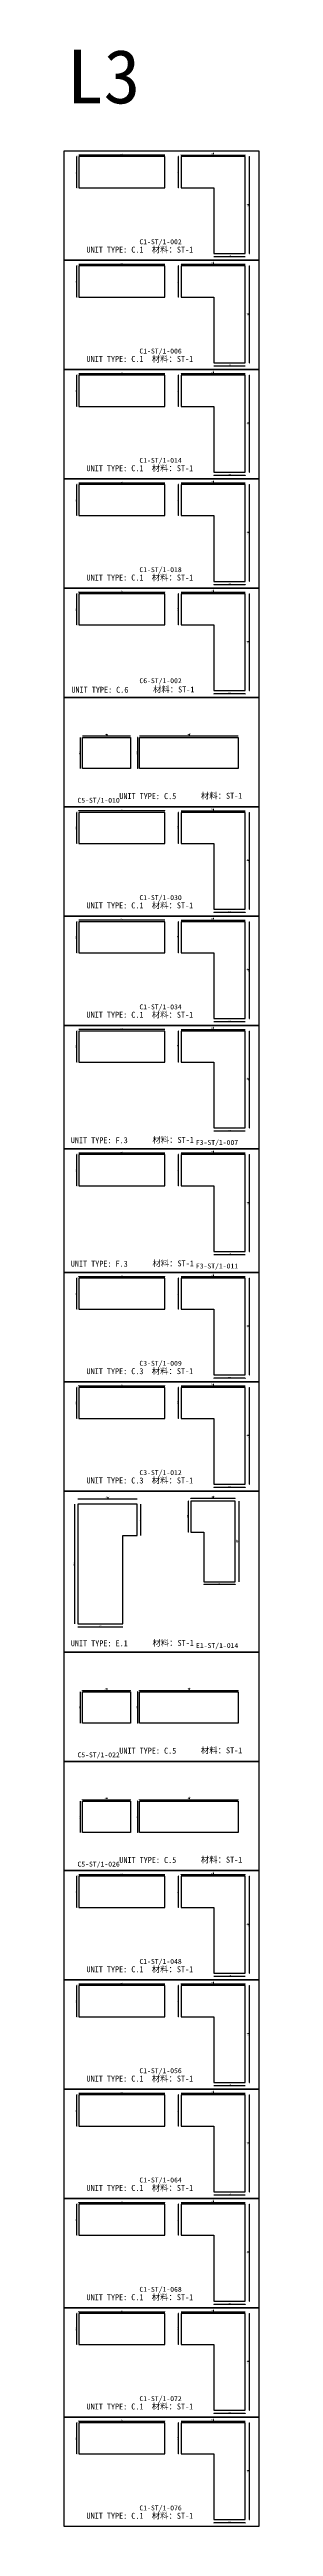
# Model space of a CAD drawing. Header units: millimetres. Extents: x -46966 to 138077, y -48408 to 2116.
# Drawn here: x 15521 to 19477, y -48408 to 2116 of the extents above; entities that cross this region are included whole.
import ezdxf
from ezdxf.enums import TextEntityAlignment as Align

# ---------------------------------------------------------------- set-up
doc = ezdxf.new("R2010")
doc.units = ezdxf.units.MM
doc.layers.add('PART_NUMBER', color=3, linetype='Continuous')
doc.styles.add('样式 1', font='')
doc.styles.get('样式 1').set_extended_font_data('NSimSun')
doc.dimstyles.new('副本 ISO-25', dxfattribs={"dimtxt": 25, "dimasz": 10, "dimexe": 1.5, "dimexo": 0.5, "dimtad": 1, "dimlfac": 0.03937, "dimlunit": 5, "dimtxsty": '样式 1', "dimblk": 'ARCHTICK', "dimcen": 2.5, "dimclrd": 256, "dimclrt": 1, "dimazin": 3, "dimtfac": 1, "dimtmove": 0, "dimatfit": 3, "dimfxlon": 1})

# ---------------------------------------------------------------- blocks, each defined once
blk = doc.blocks.new('_ArchTick')
at = {"color": 0, "linetype": 'ByBlock', "const_width": 0.15}
blk.add_lwpolyline([(-0.5, -0.5), (0.5, 0.5)], dxfattribs=at)
blk = doc.blocks.new('*D727')
at = {"color": 0, "lineweight": -2, "transparency": 16777216}
for p, q in [((15781, -68), (15779, -68)), ((15781, -703), (15779, -703))]:
    blk.add_line(p, q, dxfattribs=at)
at = {"lineweight": -2, "transparency": 16777216}
blk.add_line((15780, -703), (15780, -68), dxfattribs=at)
at = {"layer": 'Defpoints', "color": 0, "transparency": 16777216}
for p in [(15780, -68), (15817, -68), (15817, -703)]:
    blk.add_point(p, dxfattribs=at)
at = {"lineweight": -2, "transparency": 16777216, "xscale": 10, "yscale": 10, "zscale": 10}
for p, rotation in [((15780, -68), 90), ((15780, -703), 270)]:
    blk.add_blockref('_ArchTick', p, dxfattribs=dict(at, rotation=rotation))
at = {"color": 1, "transparency": 16777216, "insert": (15767, -385), "char_height": 25, "attachment_point": 5, "rotation": 90, "style": '样式 1'}
blk.add_mtext('\\A1;25"', dxfattribs=at)
blk = doc.blocks.new('*D728')
at = {"color": 0, "lineweight": -2, "transparency": 16777216}
for p, q in [((15817, -32), (15817, -30)), ((17570, -32), (17570, -30))]:
    blk.add_line(p, q, dxfattribs=at)
at = {"lineweight": -2, "transparency": 16777216}
blk.add_line((15817, -31), (17570, -31), dxfattribs=at)
at = {"layer": 'Defpoints', "color": 0, "transparency": 16777216}
for p in [(15817, -68), (17570, -31), (17570, -68)]:
    blk.add_point(p, dxfattribs=at)
at = {"lineweight": -2, "transparency": 16777216, "xscale": 10, "yscale": 10, "zscale": 10, "rotation": 180}
blk.add_blockref('_ArchTick', (15817, -31), dxfattribs=at)
at = {"lineweight": -2, "transparency": 16777216, "xscale": 10, "yscale": 10, "zscale": 10}
blk.add_blockref('_ArchTick', (17570, -31), dxfattribs=at)
at = {"color": 1, "transparency": 16777216, "insert": (16694, -18), "char_height": 25, "attachment_point": 5, "style": '样式 1'}
blk.add_mtext('\\A1;69"', dxfattribs=at)
blk = doc.blocks.new('*D729')
at = {"color": 0, "lineweight": -2, "transparency": 16777216}
for p, q in [((17896, -36), (17896, -33)), ((19198, -36), (19198, -33))]:
    blk.add_line(p, q, dxfattribs=at)
at = {"lineweight": -2, "transparency": 16777216}
blk.add_line((17896, -35), (19198, -35), dxfattribs=at)
at = {"layer": 'Defpoints', "color": 0, "transparency": 16777216}
for p in [(17896, -68), (19198, -35), (19198, -68)]:
    blk.add_point(p, dxfattribs=at)
at = {"lineweight": -2, "transparency": 16777216, "xscale": 10, "yscale": 10, "zscale": 10, "rotation": 180}
blk.add_blockref('_ArchTick', (17896, -35), dxfattribs=at)
at = {"lineweight": -2, "transparency": 16777216, "xscale": 10, "yscale": 10, "zscale": 10}
blk.add_blockref('_ArchTick', (19198, -35), dxfattribs=at)
at = {"color": 1, "transparency": 16777216, "insert": (18547, -6), "char_height": 25, "attachment_point": 5, "style": '样式 1'}
blk.add_mtext('\\A1;51{\\H1x;\\S1/4;}"', dxfattribs=at)
blk = doc.blocks.new('*D730')
at = {"color": 0, "lineweight": -2, "transparency": 16777216}
for p, q in [((17844, -68), (17841, -68)), ((17844, -703), (17841, -703))]:
    blk.add_line(p, q, dxfattribs=at)
at = {"lineweight": -2, "transparency": 16777216}
blk.add_line((17843, -703), (17843, -68), dxfattribs=at)
at = {"layer": 'Defpoints', "color": 0, "transparency": 16777216}
for p in [(17843, -68), (17896, -68), (17896, -703)]:
    blk.add_point(p, dxfattribs=at)
at = {"lineweight": -2, "transparency": 16777216, "xscale": 10, "yscale": 10, "zscale": 10}
for p, rotation in [((17843, -68), 90), ((17843, -703), 270)]:
    blk.add_blockref('_ArchTick', p, dxfattribs=dict(at, rotation=rotation))
at = {"color": 1, "transparency": 16777216, "insert": (17830, -385), "char_height": 25, "attachment_point": 5, "rotation": 90, "style": '样式 1'}
blk.add_mtext('\\A1;25"', dxfattribs=at)
blk = doc.blocks.new('*D723')
at = {"color": 0, "lineweight": -2, "transparency": 16777216}
for p, q in [((18563, -2110), (18563, -2112)), ((19198, -2110), (19198, -2112))]:
    blk.add_line(p, q, dxfattribs=at)
at = {"lineweight": -2, "transparency": 16777216}
blk.add_line((19198, -2111), (18563, -2111), dxfattribs=at)
at = {"layer": 'Defpoints', "color": 0, "transparency": 16777216}
for p in [(18563, -2043), (18563, -2111), (19198, -2043)]:
    blk.add_point(p, dxfattribs=at)
at = {"lineweight": -2, "transparency": 16777216, "xscale": 10, "yscale": 10, "zscale": 10, "rotation": 180}
blk.add_blockref('_ArchTick', (18563, -2111), dxfattribs=at)
at = {"lineweight": -2, "transparency": 16777216, "xscale": 10, "yscale": 10, "zscale": 10}
blk.add_blockref('_ArchTick', (19198, -2111), dxfattribs=at)
at = {"color": 1, "transparency": 16777216, "insert": (18880, -2098), "char_height": 25, "attachment_point": 5, "style": '样式 1'}
blk.add_mtext('\\A1;25"', dxfattribs=at)
blk = doc.blocks.new('*D724')
at = {"color": 0, "lineweight": -2, "transparency": 16777216}
for p, q in [((19290, -68), (19293, -68)), ((19290, -2043), (19293, -2043))]:
    blk.add_line(p, q, dxfattribs=at)
at = {"lineweight": -2, "transparency": 16777216}
blk.add_line((19291, -2043), (19291, -68), dxfattribs=at)
at = {"layer": 'Defpoints', "color": 0, "transparency": 16777216}
for p in [(19198, -68), (19291, -68), (19198, -2043)]:
    blk.add_point(p, dxfattribs=at)
at = {"lineweight": -2, "transparency": 16777216, "xscale": 10, "yscale": 10, "zscale": 10}
for p, rotation in [((19291, -68), 90), ((19291, -2043), 270)]:
    blk.add_blockref('_ArchTick', p, dxfattribs=dict(at, rotation=rotation))
at = {"color": 1, "transparency": 16777216, "insert": (19262, -1055), "char_height": 25, "attachment_point": 5, "rotation": 90, "style": '样式 1'}
blk.add_mtext('\\A1;77{\\H1x;\\S3/4;}"', dxfattribs=at)
blk = doc.blocks.new('*D733')
at = {"color": 0, "lineweight": -2, "transparency": 16777216}
for p, q in [((15781, -2297), (15779, -2297)), ((15781, -2932), (15779, -2932))]:
    blk.add_line(p, q, dxfattribs=at)
at = {"lineweight": -2, "transparency": 16777216}
blk.add_line((15780, -2932), (15780, -2297), dxfattribs=at)
at = {"layer": 'Defpoints', "color": 0, "transparency": 16777216}
for p in [(15780, -2297), (15817, -2297), (15817, -2932)]:
    blk.add_point(p, dxfattribs=at)
at = {"lineweight": -2, "transparency": 16777216, "xscale": 10, "yscale": 10, "zscale": 10}
for p, rotation in [((15780, -2297), 90), ((15780, -2932), 270)]:
    blk.add_blockref('_ArchTick', p, dxfattribs=dict(at, rotation=rotation))
at = {"color": 1, "transparency": 16777216, "insert": (15767, -2615), "char_height": 25, "attachment_point": 5, "rotation": 90, "style": '样式 1'}
blk.add_mtext('\\A1;25"', dxfattribs=at)
blk = doc.blocks.new('*D734')
at = {"color": 0, "lineweight": -2, "transparency": 16777216}
for p, q in [((15817, -2262), (15817, -2259)), ((17570, -2262), (17570, -2259))]:
    blk.add_line(p, q, dxfattribs=at)
at = {"lineweight": -2, "transparency": 16777216}
blk.add_line((15817, -2261), (17570, -2261), dxfattribs=at)
at = {"layer": 'Defpoints', "color": 0, "transparency": 16777216}
for p in [(15817, -2297), (17570, -2261), (17570, -2297)]:
    blk.add_point(p, dxfattribs=at)
at = {"lineweight": -2, "transparency": 16777216, "xscale": 10, "yscale": 10, "zscale": 10, "rotation": 180}
blk.add_blockref('_ArchTick', (15817, -2261), dxfattribs=at)
at = {"lineweight": -2, "transparency": 16777216, "xscale": 10, "yscale": 10, "zscale": 10}
blk.add_blockref('_ArchTick', (17570, -2261), dxfattribs=at)
at = {"color": 1, "transparency": 16777216, "insert": (16694, -2248), "char_height": 25, "attachment_point": 5, "style": '样式 1'}
blk.add_mtext('\\A1;69"', dxfattribs=at)
blk = doc.blocks.new('*D735')
at = {"color": 0, "lineweight": -2, "transparency": 16777216}
for p, q in [((17896, -2265), (17896, -2263)), ((19198, -2265), (19198, -2263))]:
    blk.add_line(p, q, dxfattribs=at)
at = {"lineweight": -2, "transparency": 16777216}
blk.add_line((17896, -2264), (19198, -2264), dxfattribs=at)
at = {"layer": 'Defpoints', "color": 0, "transparency": 16777216}
for p in [(17896, -2297), (19198, -2264), (19198, -2297)]:
    blk.add_point(p, dxfattribs=at)
at = {"lineweight": -2, "transparency": 16777216, "xscale": 10, "yscale": 10, "zscale": 10, "rotation": 180}
blk.add_blockref('_ArchTick', (17896, -2264), dxfattribs=at)
at = {"lineweight": -2, "transparency": 16777216, "xscale": 10, "yscale": 10, "zscale": 10}
blk.add_blockref('_ArchTick', (19198, -2264), dxfattribs=at)
at = {"color": 1, "transparency": 16777216, "insert": (18547, -2235), "char_height": 25, "attachment_point": 5, "style": '样式 1'}
blk.add_mtext('\\A1;51{\\H1x;\\S1/4;}"', dxfattribs=at)
blk = doc.blocks.new('*D736')
at = {"color": 0, "lineweight": -2, "transparency": 16777216}
for p, q in [((17844, -2297), (17841, -2297)), ((17844, -2932), (17841, -2932))]:
    blk.add_line(p, q, dxfattribs=at)
at = {"lineweight": -2, "transparency": 16777216}
blk.add_line((17843, -2932), (17843, -2297), dxfattribs=at)
at = {"layer": 'Defpoints', "color": 0, "transparency": 16777216}
for p in [(17843, -2297), (17896, -2297), (17896, -2932)]:
    blk.add_point(p, dxfattribs=at)
at = {"lineweight": -2, "transparency": 16777216, "xscale": 10, "yscale": 10, "zscale": 10}
for p, rotation in [((17843, -2297), 90), ((17843, -2932), 270)]:
    blk.add_blockref('_ArchTick', p, dxfattribs=dict(at, rotation=rotation))
at = {"color": 1, "transparency": 16777216, "insert": (17830, -2615), "char_height": 25, "attachment_point": 5, "rotation": 90, "style": '样式 1'}
blk.add_mtext('\\A1;25"', dxfattribs=at)
blk = doc.blocks.new('*D737')
at = {"color": 0, "lineweight": -2, "transparency": 16777216}
for p, q in [((18563, -4340), (18563, -4342)), ((19198, -4340), (19198, -4342))]:
    blk.add_line(p, q, dxfattribs=at)
at = {"lineweight": -2, "transparency": 16777216}
blk.add_line((19198, -4341), (18563, -4341), dxfattribs=at)
at = {"layer": 'Defpoints', "color": 0, "transparency": 16777216}
for p in [(18563, -4272), (18563, -4341), (19198, -4272)]:
    blk.add_point(p, dxfattribs=at)
at = {"lineweight": -2, "transparency": 16777216, "xscale": 10, "yscale": 10, "zscale": 10, "rotation": 180}
blk.add_blockref('_ArchTick', (18563, -4341), dxfattribs=at)
at = {"lineweight": -2, "transparency": 16777216, "xscale": 10, "yscale": 10, "zscale": 10}
blk.add_blockref('_ArchTick', (19198, -4341), dxfattribs=at)
at = {"color": 1, "transparency": 16777216, "insert": (18880, -4327), "char_height": 25, "attachment_point": 5, "style": '样式 1'}
blk.add_mtext('\\A1;25"', dxfattribs=at)
blk = doc.blocks.new('*D738')
at = {"color": 0, "lineweight": -2, "transparency": 16777216}
for p, q in [((19290, -2297), (19293, -2297)), ((19290, -4272), (19293, -4272))]:
    blk.add_line(p, q, dxfattribs=at)
at = {"lineweight": -2, "transparency": 16777216}
blk.add_line((19291, -4272), (19291, -2297), dxfattribs=at)
at = {"layer": 'Defpoints', "color": 0, "transparency": 16777216}
for p in [(19198, -2297), (19291, -2297), (19198, -4272)]:
    blk.add_point(p, dxfattribs=at)
at = {"lineweight": -2, "transparency": 16777216, "xscale": 10, "yscale": 10, "zscale": 10}
for p, rotation in [((19291, -2297), 90), ((19291, -4272), 270)]:
    blk.add_blockref('_ArchTick', p, dxfattribs=dict(at, rotation=rotation))
at = {"color": 1, "transparency": 16777216, "insert": (19262, -3285), "char_height": 25, "attachment_point": 5, "rotation": 90, "style": '样式 1'}
blk.add_mtext('\\A1;77{\\H1x;\\S3/4;}"', dxfattribs=at)
blk = doc.blocks.new('*D743')
at = {"color": 0, "lineweight": -2, "transparency": 16777216}
for p, q in [((15781, -4527), (15779, -4527)), ((15781, -5162), (15779, -5162))]:
    blk.add_line(p, q, dxfattribs=at)
at = {"lineweight": -2, "transparency": 16777216}
blk.add_line((15780, -5162), (15780, -4527), dxfattribs=at)
at = {"layer": 'Defpoints', "color": 0, "transparency": 16777216}
for p in [(15780, -4527), (15817, -4527), (15817, -5162)]:
    blk.add_point(p, dxfattribs=at)
at = {"lineweight": -2, "transparency": 16777216, "xscale": 10, "yscale": 10, "zscale": 10}
for p, rotation in [((15780, -4527), 90), ((15780, -5162), 270)]:
    blk.add_blockref('_ArchTick', p, dxfattribs=dict(at, rotation=rotation))
at = {"color": 1, "transparency": 16777216, "insert": (15767, -4844), "char_height": 25, "attachment_point": 5, "rotation": 90, "style": '样式 1'}
blk.add_mtext('\\A1;25"', dxfattribs=at)
blk = doc.blocks.new('*D744')
at = {"color": 0, "lineweight": -2, "transparency": 16777216}
for p, q in [((15817, -4491), (15817, -4489)), ((17570, -4491), (17570, -4489))]:
    blk.add_line(p, q, dxfattribs=at)
at = {"lineweight": -2, "transparency": 16777216}
blk.add_line((15817, -4490), (17570, -4490), dxfattribs=at)
at = {"layer": 'Defpoints', "color": 0, "transparency": 16777216}
for p in [(15817, -4527), (17570, -4490), (17570, -4527)]:
    blk.add_point(p, dxfattribs=at)
at = {"lineweight": -2, "transparency": 16777216, "xscale": 10, "yscale": 10, "zscale": 10, "rotation": 180}
blk.add_blockref('_ArchTick', (15817, -4490), dxfattribs=at)
at = {"lineweight": -2, "transparency": 16777216, "xscale": 10, "yscale": 10, "zscale": 10}
blk.add_blockref('_ArchTick', (17570, -4490), dxfattribs=at)
at = {"color": 1, "transparency": 16777216, "insert": (16694, -4477), "char_height": 25, "attachment_point": 5, "style": '样式 1'}
blk.add_mtext('\\A1;69"', dxfattribs=at)
blk = doc.blocks.new('*D745')
at = {"color": 0, "lineweight": -2, "transparency": 16777216}
for p, q in [((17896, -4495), (17896, -4492)), ((19198, -4495), (19198, -4492))]:
    blk.add_line(p, q, dxfattribs=at)
at = {"lineweight": -2, "transparency": 16777216}
blk.add_line((17896, -4494), (19198, -4494), dxfattribs=at)
at = {"layer": 'Defpoints', "color": 0, "transparency": 16777216}
for p in [(17896, -4527), (19198, -4494), (19198, -4527)]:
    blk.add_point(p, dxfattribs=at)
at = {"lineweight": -2, "transparency": 16777216, "xscale": 10, "yscale": 10, "zscale": 10, "rotation": 180}
blk.add_blockref('_ArchTick', (17896, -4494), dxfattribs=at)
at = {"lineweight": -2, "transparency": 16777216, "xscale": 10, "yscale": 10, "zscale": 10}
blk.add_blockref('_ArchTick', (19198, -4494), dxfattribs=at)
at = {"color": 1, "transparency": 16777216, "insert": (18547, -4465), "char_height": 25, "attachment_point": 5, "style": '样式 1'}
blk.add_mtext('\\A1;51{\\H1x;\\S1/4;}"', dxfattribs=at)
blk = doc.blocks.new('*D746')
at = {"color": 0, "lineweight": -2, "transparency": 16777216}
for p, q in [((17844, -4527), (17841, -4527)), ((17844, -5162), (17841, -5162))]:
    blk.add_line(p, q, dxfattribs=at)
at = {"lineweight": -2, "transparency": 16777216}
blk.add_line((17843, -5162), (17843, -4527), dxfattribs=at)
at = {"layer": 'Defpoints', "color": 0, "transparency": 16777216}
for p in [(17843, -4527), (17896, -4527), (17896, -5162)]:
    blk.add_point(p, dxfattribs=at)
at = {"lineweight": -2, "transparency": 16777216, "xscale": 10, "yscale": 10, "zscale": 10}
for p, rotation in [((17843, -4527), 90), ((17843, -5162), 270)]:
    blk.add_blockref('_ArchTick', p, dxfattribs=dict(at, rotation=rotation))
at = {"color": 1, "transparency": 16777216, "insert": (17830, -4844), "char_height": 25, "attachment_point": 5, "rotation": 90, "style": '样式 1'}
blk.add_mtext('\\A1;25"', dxfattribs=at)
blk = doc.blocks.new('*D747')
at = {"color": 0, "lineweight": -2, "transparency": 16777216}
for p, q in [((18563, -6569), (18563, -6572)), ((19198, -6569), (19198, -6572))]:
    blk.add_line(p, q, dxfattribs=at)
at = {"lineweight": -2, "transparency": 16777216}
blk.add_line((19198, -6570), (18563, -6570), dxfattribs=at)
at = {"layer": 'Defpoints', "color": 0, "transparency": 16777216}
for p in [(18563, -6502), (19198, -6502), (18563, -6570)]:
    blk.add_point(p, dxfattribs=at)
at = {"lineweight": -2, "transparency": 16777216, "xscale": 10, "yscale": 10, "zscale": 10, "rotation": 180}
blk.add_blockref('_ArchTick', (18563, -6570), dxfattribs=at)
at = {"lineweight": -2, "transparency": 16777216, "xscale": 10, "yscale": 10, "zscale": 10}
blk.add_blockref('_ArchTick', (19198, -6570), dxfattribs=at)
at = {"color": 1, "transparency": 16777216, "insert": (18880, -6557), "char_height": 25, "attachment_point": 5, "style": '样式 1'}
blk.add_mtext('\\A1;25"', dxfattribs=at)
blk = doc.blocks.new('*D748')
at = {"color": 0, "lineweight": -2, "transparency": 16777216}
for p, q in [((19290, -4527), (19293, -4527)), ((19290, -6502), (19293, -6502))]:
    blk.add_line(p, q, dxfattribs=at)
at = {"lineweight": -2, "transparency": 16777216}
blk.add_line((19291, -6502), (19291, -4527), dxfattribs=at)
at = {"layer": 'Defpoints', "color": 0, "transparency": 16777216}
for p in [(19198, -4527), (19291, -4527), (19198, -6502)]:
    blk.add_point(p, dxfattribs=at)
at = {"lineweight": -2, "transparency": 16777216, "xscale": 10, "yscale": 10, "zscale": 10}
for p, rotation in [((19291, -4527), 90), ((19291, -6502), 270)]:
    blk.add_blockref('_ArchTick', p, dxfattribs=dict(at, rotation=rotation))
at = {"color": 1, "transparency": 16777216, "insert": (19262, -5514), "char_height": 25, "attachment_point": 5, "rotation": 90, "style": '样式 1'}
blk.add_mtext('\\A1;77{\\H1x;\\S3/4;}"', dxfattribs=at)
blk = doc.blocks.new('*D756')
at = {"color": 0, "lineweight": -2, "transparency": 16777216}
for p, q in [((15781, -6756), (15779, -6756)), ((15781, -7391), (15779, -7391))]:
    blk.add_line(p, q, dxfattribs=at)
at = {"lineweight": -2, "transparency": 16777216}
blk.add_line((15780, -7391), (15780, -6756), dxfattribs=at)
at = {"layer": 'Defpoints', "color": 0, "transparency": 16777216}
for p in [(15780, -6756), (15817, -6756), (15817, -7391)]:
    blk.add_point(p, dxfattribs=at)
at = {"lineweight": -2, "transparency": 16777216, "xscale": 10, "yscale": 10, "zscale": 10}
for p, rotation in [((15780, -6756), 90), ((15780, -7391), 270)]:
    blk.add_blockref('_ArchTick', p, dxfattribs=dict(at, rotation=rotation))
at = {"color": 1, "transparency": 16777216, "insert": (15767, -7074), "char_height": 25, "attachment_point": 5, "rotation": 90, "style": '样式 1'}
blk.add_mtext('\\A1;25"', dxfattribs=at)
blk = doc.blocks.new('*D757')
at = {"color": 0, "lineweight": -2, "transparency": 16777216}
for p, q in [((15817, -6721), (15817, -6719)), ((17570, -6721), (17570, -6719))]:
    blk.add_line(p, q, dxfattribs=at)
at = {"lineweight": -2, "transparency": 16777216}
blk.add_line((15817, -6720), (17570, -6720), dxfattribs=at)
at = {"layer": 'Defpoints', "color": 0, "transparency": 16777216}
for p in [(15817, -6756), (17570, -6720), (17570, -6756)]:
    blk.add_point(p, dxfattribs=at)
at = {"lineweight": -2, "transparency": 16777216, "xscale": 10, "yscale": 10, "zscale": 10, "rotation": 180}
blk.add_blockref('_ArchTick', (15817, -6720), dxfattribs=at)
at = {"lineweight": -2, "transparency": 16777216, "xscale": 10, "yscale": 10, "zscale": 10}
blk.add_blockref('_ArchTick', (17570, -6720), dxfattribs=at)
at = {"color": 1, "transparency": 16777216, "insert": (16694, -6707), "char_height": 25, "attachment_point": 5, "style": '样式 1'}
blk.add_mtext('\\A1;69"', dxfattribs=at)
blk = doc.blocks.new('*D758')
at = {"color": 0, "lineweight": -2, "transparency": 16777216}
for p, q in [((17896, -6724), (17896, -6722)), ((19198, -6724), (19198, -6722))]:
    blk.add_line(p, q, dxfattribs=at)
at = {"lineweight": -2, "transparency": 16777216}
blk.add_line((17896, -6723), (19198, -6723), dxfattribs=at)
at = {"layer": 'Defpoints', "color": 0, "transparency": 16777216}
for p in [(17896, -6756), (19198, -6723), (19198, -6756)]:
    blk.add_point(p, dxfattribs=at)
at = {"lineweight": -2, "transparency": 16777216, "xscale": 10, "yscale": 10, "zscale": 10, "rotation": 180}
blk.add_blockref('_ArchTick', (17896, -6723), dxfattribs=at)
at = {"lineweight": -2, "transparency": 16777216, "xscale": 10, "yscale": 10, "zscale": 10}
blk.add_blockref('_ArchTick', (19198, -6723), dxfattribs=at)
at = {"color": 1, "transparency": 16777216, "insert": (18547, -6694), "char_height": 25, "attachment_point": 5, "style": '样式 1'}
blk.add_mtext('\\A1;51{\\H1x;\\S1/4;}"', dxfattribs=at)
blk = doc.blocks.new('*D759')
at = {"color": 0, "lineweight": -2, "transparency": 16777216}
for p, q in [((17844, -6756), (17841, -6756)), ((17844, -7391), (17841, -7391))]:
    blk.add_line(p, q, dxfattribs=at)
at = {"lineweight": -2, "transparency": 16777216}
blk.add_line((17843, -7391), (17843, -6756), dxfattribs=at)
at = {"layer": 'Defpoints', "color": 0, "transparency": 16777216}
for p in [(17843, -6756), (17896, -6756), (17896, -7391)]:
    blk.add_point(p, dxfattribs=at)
at = {"lineweight": -2, "transparency": 16777216, "xscale": 10, "yscale": 10, "zscale": 10}
for p, rotation in [((17843, -6756), 90), ((17843, -7391), 270)]:
    blk.add_blockref('_ArchTick', p, dxfattribs=dict(at, rotation=rotation))
at = {"color": 1, "transparency": 16777216, "insert": (17830, -7074), "char_height": 25, "attachment_point": 5, "rotation": 90, "style": '样式 1'}
blk.add_mtext('\\A1;25"', dxfattribs=at)
blk = doc.blocks.new('*D760')
at = {"color": 0, "lineweight": -2, "transparency": 16777216}
for p, q in [((18563, -8799), (18563, -8801)), ((19198, -8799), (19198, -8801))]:
    blk.add_line(p, q, dxfattribs=at)
at = {"lineweight": -2, "transparency": 16777216}
blk.add_line((19198, -8800), (18563, -8800), dxfattribs=at)
at = {"layer": 'Defpoints', "color": 0, "transparency": 16777216}
for p in [(18563, -8731), (18563, -8800), (19198, -8731)]:
    blk.add_point(p, dxfattribs=at)
at = {"lineweight": -2, "transparency": 16777216, "xscale": 10, "yscale": 10, "zscale": 10, "rotation": 180}
blk.add_blockref('_ArchTick', (18563, -8800), dxfattribs=at)
at = {"lineweight": -2, "transparency": 16777216, "xscale": 10, "yscale": 10, "zscale": 10}
blk.add_blockref('_ArchTick', (19198, -8800), dxfattribs=at)
at = {"color": 1, "transparency": 16777216, "insert": (18880, -8787), "char_height": 25, "attachment_point": 5, "style": '样式 1'}
blk.add_mtext('\\A1;25"', dxfattribs=at)
blk = doc.blocks.new('*D761')
at = {"color": 0, "lineweight": -2, "transparency": 16777216}
for p, q in [((19290, -6756), (19293, -6756)), ((19290, -8731), (19293, -8731))]:
    blk.add_line(p, q, dxfattribs=at)
at = {"lineweight": -2, "transparency": 16777216}
blk.add_line((19291, -8731), (19291, -6756), dxfattribs=at)
at = {"layer": 'Defpoints', "color": 0, "transparency": 16777216}
for p in [(19198, -6756), (19291, -6756), (19198, -8731)]:
    blk.add_point(p, dxfattribs=at)
at = {"lineweight": -2, "transparency": 16777216, "xscale": 10, "yscale": 10, "zscale": 10}
for p, rotation in [((19291, -6756), 90), ((19291, -8731), 270)]:
    blk.add_blockref('_ArchTick', p, dxfattribs=dict(at, rotation=rotation))
at = {"color": 1, "transparency": 16777216, "insert": (19262, -7744), "char_height": 25, "attachment_point": 5, "rotation": 90, "style": '样式 1'}
blk.add_mtext('\\A1;77{\\H1x;\\S3/4;}"', dxfattribs=at)
blk = doc.blocks.new('*D763')
at = {"color": 0, "lineweight": -2, "transparency": 16777216}
for p, q in [((15890, -11884), (15890, -11881)), ((16868, -11884), (16868, -11881))]:
    blk.add_line(p, q, dxfattribs=at)
at = {"lineweight": -2, "transparency": 16777216}
blk.add_line((15890, -11883), (16868, -11883), dxfattribs=at)
at = {"layer": 'Defpoints', "color": 0, "transparency": 16777216}
for p in [(15890, -11915), (16868, -11883), (16868, -11915)]:
    blk.add_point(p, dxfattribs=at)
at = {"lineweight": -2, "transparency": 16777216, "xscale": 10, "yscale": 10, "zscale": 10, "rotation": 180}
blk.add_blockref('_ArchTick', (15890, -11883), dxfattribs=at)
at = {"lineweight": -2, "transparency": 16777216, "xscale": 10, "yscale": 10, "zscale": 10}
blk.add_blockref('_ArchTick', (16868, -11883), dxfattribs=at)
at = {"color": 1, "transparency": 16777216, "insert": (16379, -11854), "char_height": 25, "attachment_point": 5, "style": '样式 1'}
blk.add_mtext('\\A1;38{\\H1x;\\S1/2;}"', dxfattribs=at)
blk = doc.blocks.new('*D766')
at = {"color": 0, "lineweight": -2, "transparency": 16777216}
for p, q in [((15848, -11915), (15846, -11915)), ((15848, -12550), (15846, -12550))]:
    blk.add_line(p, q, dxfattribs=at)
at = {"lineweight": -2, "transparency": 16777216}
blk.add_line((15847, -11915), (15847, -12550), dxfattribs=at)
at = {"layer": 'Defpoints', "color": 0, "transparency": 16777216}
for p in [(15890, -11915), (15847, -12550), (15890, -12550)]:
    blk.add_point(p, dxfattribs=at)
at = {"lineweight": -2, "transparency": 16777216, "xscale": 10, "yscale": 10, "zscale": 10}
for p, rotation in [((15847, -11915), 90), ((15847, -12550), 270)]:
    blk.add_blockref('_ArchTick', p, dxfattribs=dict(at, rotation=rotation))
at = {"color": 1, "transparency": 16777216, "insert": (15834, -12233), "char_height": 25, "attachment_point": 5, "rotation": 90, "style": '样式 1'}
blk.add_mtext('\\A1;25"', dxfattribs=at)
blk = doc.blocks.new('*D767')
at = {"color": 0, "lineweight": -2, "transparency": 16777216}
for p, q in [((17055, -11884), (17055, -11881)), ((19055, -11884), (19055, -11881))]:
    blk.add_line(p, q, dxfattribs=at)
at = {"lineweight": -2, "transparency": 16777216}
blk.add_line((17055, -11883), (19055, -11883), dxfattribs=at)
at = {"layer": 'Defpoints', "color": 0, "transparency": 16777216}
for p in [(17055, -11915), (19055, -11883), (19055, -11915)]:
    blk.add_point(p, dxfattribs=at)
at = {"lineweight": -2, "transparency": 16777216, "xscale": 10, "yscale": 10, "zscale": 10, "rotation": 180}
blk.add_blockref('_ArchTick', (17055, -11883), dxfattribs=at)
at = {"lineweight": -2, "transparency": 16777216, "xscale": 10, "yscale": 10, "zscale": 10}
blk.add_blockref('_ArchTick', (19055, -11883), dxfattribs=at)
at = {"color": 1, "transparency": 16777216, "insert": (18055, -11854), "char_height": 25, "attachment_point": 5, "style": '样式 1'}
blk.add_mtext('\\A1;78{\\H1x;\\S3/4;}"', dxfattribs=at)
blk = doc.blocks.new('*D768')
at = {"color": 0, "lineweight": -2, "transparency": 16777216}
for p, q in [((17016, -11915), (17014, -11915)), ((17016, -12550), (17014, -12550))]:
    blk.add_line(p, q, dxfattribs=at)
at = {"lineweight": -2, "transparency": 16777216}
blk.add_line((17015, -12550), (17015, -11915), dxfattribs=at)
at = {"layer": 'Defpoints', "color": 0, "transparency": 16777216}
for p in [(17015, -11915), (17055, -11915), (17055, -12550)]:
    blk.add_point(p, dxfattribs=at)
at = {"lineweight": -2, "transparency": 16777216, "xscale": 10, "yscale": 10, "zscale": 10}
for p, rotation in [((17015, -11915), 90), ((17015, -12550), 270)]:
    blk.add_blockref('_ArchTick', p, dxfattribs=dict(at, rotation=rotation))
at = {"color": 1, "transparency": 16777216, "insert": (17002, -12233), "char_height": 25, "attachment_point": 5, "rotation": 90, "style": '样式 1'}
blk.add_mtext('\\A1;25"', dxfattribs=at)
blk = doc.blocks.new('*D773')
at = {"color": 0, "lineweight": -2, "transparency": 16777216}
for p, q in [((15781, -8986), (15779, -8986)), ((15781, -9621), (15779, -9621))]:
    blk.add_line(p, q, dxfattribs=at)
at = {"lineweight": -2, "transparency": 16777216}
blk.add_line((15780, -9621), (15780, -8986), dxfattribs=at)
at = {"layer": 'Defpoints', "color": 0, "transparency": 16777216}
for p in [(15780, -8986), (15817, -8986), (15817, -9621)]:
    blk.add_point(p, dxfattribs=at)
at = {"lineweight": -2, "transparency": 16777216, "xscale": 10, "yscale": 10, "zscale": 10}
for p, rotation in [((15780, -8986), 90), ((15780, -9621), 270)]:
    blk.add_blockref('_ArchTick', p, dxfattribs=dict(at, rotation=rotation))
at = {"color": 1, "transparency": 16777216, "insert": (15767, -9303), "char_height": 25, "attachment_point": 5, "rotation": 90, "style": '样式 1'}
blk.add_mtext('\\A1;25"', dxfattribs=at)
blk = doc.blocks.new('*D774')
at = {"color": 0, "lineweight": -2, "transparency": 16777216}
for p, q in [((15817, -8951), (15817, -8948)), ((17570, -8951), (17570, -8948))]:
    blk.add_line(p, q, dxfattribs=at)
at = {"lineweight": -2, "transparency": 16777216}
blk.add_line((15817, -8950), (17570, -8950), dxfattribs=at)
at = {"layer": 'Defpoints', "color": 0, "transparency": 16777216}
for p in [(15817, -8986), (17570, -8950), (17570, -8986)]:
    blk.add_point(p, dxfattribs=at)
at = {"lineweight": -2, "transparency": 16777216, "xscale": 10, "yscale": 10, "zscale": 10, "rotation": 180}
blk.add_blockref('_ArchTick', (15817, -8950), dxfattribs=at)
at = {"lineweight": -2, "transparency": 16777216, "xscale": 10, "yscale": 10, "zscale": 10}
blk.add_blockref('_ArchTick', (17570, -8950), dxfattribs=at)
at = {"color": 1, "transparency": 16777216, "insert": (16694, -8936), "char_height": 25, "attachment_point": 5, "style": '样式 1'}
blk.add_mtext('\\A1;69"', dxfattribs=at)
blk = doc.blocks.new('*D775')
at = {"color": 0, "lineweight": -2, "transparency": 16777216}
for p, q in [((17896, -8954), (17896, -8951)), ((19198, -8954), (19198, -8951))]:
    blk.add_line(p, q, dxfattribs=at)
at = {"lineweight": -2, "transparency": 16777216}
blk.add_line((17896, -8953), (19198, -8953), dxfattribs=at)
at = {"layer": 'Defpoints', "color": 0, "transparency": 16777216}
for p in [(17896, -8986), (19198, -8953), (19198, -8986)]:
    blk.add_point(p, dxfattribs=at)
at = {"lineweight": -2, "transparency": 16777216, "xscale": 10, "yscale": 10, "zscale": 10, "rotation": 180}
blk.add_blockref('_ArchTick', (17896, -8953), dxfattribs=at)
at = {"lineweight": -2, "transparency": 16777216, "xscale": 10, "yscale": 10, "zscale": 10}
blk.add_blockref('_ArchTick', (19198, -8953), dxfattribs=at)
at = {"color": 1, "transparency": 16777216, "insert": (18547, -8924), "char_height": 25, "attachment_point": 5, "style": '样式 1'}
blk.add_mtext('\\A1;51{\\H1x;\\S1/4;}"', dxfattribs=at)
blk = doc.blocks.new('*D776')
at = {"color": 0, "lineweight": -2, "transparency": 16777216}
for p, q in [((17844, -8986), (17841, -8986)), ((17844, -9621), (17841, -9621))]:
    blk.add_line(p, q, dxfattribs=at)
at = {"lineweight": -2, "transparency": 16777216}
blk.add_line((17843, -9621), (17843, -8986), dxfattribs=at)
at = {"layer": 'Defpoints', "color": 0, "transparency": 16777216}
for p in [(17843, -8986), (17896, -8986), (17896, -9621)]:
    blk.add_point(p, dxfattribs=at)
at = {"lineweight": -2, "transparency": 16777216, "xscale": 10, "yscale": 10, "zscale": 10}
for p, rotation in [((17843, -8986), 90), ((17843, -9621), 270)]:
    blk.add_blockref('_ArchTick', p, dxfattribs=dict(at, rotation=rotation))
at = {"color": 1, "transparency": 16777216, "insert": (17830, -9303), "char_height": 25, "attachment_point": 5, "rotation": 90, "style": '样式 1'}
blk.add_mtext('\\A1;25"', dxfattribs=at)
blk = doc.blocks.new('*D777')
at = {"color": 0, "lineweight": -2, "transparency": 16777216}
for p, q in [((18563, -11028), (18563, -11031)), ((19198, -11028), (19198, -11031))]:
    blk.add_line(p, q, dxfattribs=at)
at = {"lineweight": -2, "transparency": 16777216}
blk.add_line((19198, -11029), (18563, -11029), dxfattribs=at)
at = {"layer": 'Defpoints', "color": 0, "transparency": 16777216}
for p in [(18563, -10961), (18563, -11029), (19198, -10961)]:
    blk.add_point(p, dxfattribs=at)
at = {"lineweight": -2, "transparency": 16777216, "xscale": 10, "yscale": 10, "zscale": 10, "rotation": 180}
blk.add_blockref('_ArchTick', (18563, -11029), dxfattribs=at)
at = {"lineweight": -2, "transparency": 16777216, "xscale": 10, "yscale": 10, "zscale": 10}
blk.add_blockref('_ArchTick', (19198, -11029), dxfattribs=at)
at = {"color": 1, "transparency": 16777216, "insert": (18880, -11016), "char_height": 25, "attachment_point": 5, "style": '样式 1'}
blk.add_mtext('\\A1;25"', dxfattribs=at)
blk = doc.blocks.new('*D778')
at = {"color": 0, "lineweight": -2, "transparency": 16777216}
for p, q in [((19290, -8986), (19293, -8986)), ((19290, -10961), (19293, -10961))]:
    blk.add_line(p, q, dxfattribs=at)
at = {"lineweight": -2, "transparency": 16777216}
blk.add_line((19291, -10961), (19291, -8986), dxfattribs=at)
at = {"layer": 'Defpoints', "color": 0, "transparency": 16777216}
for p in [(19198, -8986), (19291, -8986), (19198, -10961)]:
    blk.add_point(p, dxfattribs=at)
at = {"lineweight": -2, "transparency": 16777216, "xscale": 10, "yscale": 10, "zscale": 10}
for p, rotation in [((19291, -8986), 90), ((19291, -10961), 270)]:
    blk.add_blockref('_ArchTick', p, dxfattribs=dict(at, rotation=rotation))
at = {"color": 1, "transparency": 16777216, "insert": (19262, -9973), "char_height": 25, "attachment_point": 5, "rotation": 90, "style": '样式 1'}
blk.add_mtext('\\A1;77{\\H1x;\\S3/4;}"', dxfattribs=at)
blk = doc.blocks.new('*D789')
at = {"color": 0, "lineweight": -2, "transparency": 16777216}
for p, q in [((15781, -13445), (15779, -13445)), ((15781, -14080), (15779, -14080))]:
    blk.add_line(p, q, dxfattribs=at)
at = {"lineweight": -2, "transparency": 16777216}
blk.add_line((15780, -14080), (15780, -13445), dxfattribs=at)
at = {"layer": 'Defpoints', "color": 0, "transparency": 16777216}
for p in [(15780, -13445), (15817, -13445), (15817, -14080)]:
    blk.add_point(p, dxfattribs=at)
at = {"lineweight": -2, "transparency": 16777216, "xscale": 10, "yscale": 10, "zscale": 10}
for p, rotation in [((15780, -13445), 90), ((15780, -14080), 270)]:
    blk.add_blockref('_ArchTick', p, dxfattribs=dict(at, rotation=rotation))
at = {"color": 1, "transparency": 16777216, "insert": (15767, -13763), "char_height": 25, "attachment_point": 5, "rotation": 90, "style": '样式 1'}
blk.add_mtext('\\A1;25"', dxfattribs=at)
blk = doc.blocks.new('*D790')
at = {"color": 0, "lineweight": -2, "transparency": 16777216}
for p, q in [((15817, -13410), (15817, -13407)), ((17570, -13410), (17570, -13407))]:
    blk.add_line(p, q, dxfattribs=at)
at = {"lineweight": -2, "transparency": 16777216}
blk.add_line((15817, -13409), (17570, -13409), dxfattribs=at)
at = {"layer": 'Defpoints', "color": 0, "transparency": 16777216}
for p in [(15817, -13445), (17570, -13409), (17570, -13445)]:
    blk.add_point(p, dxfattribs=at)
at = {"lineweight": -2, "transparency": 16777216, "xscale": 10, "yscale": 10, "zscale": 10, "rotation": 180}
blk.add_blockref('_ArchTick', (15817, -13409), dxfattribs=at)
at = {"lineweight": -2, "transparency": 16777216, "xscale": 10, "yscale": 10, "zscale": 10}
blk.add_blockref('_ArchTick', (17570, -13409), dxfattribs=at)
at = {"color": 1, "transparency": 16777216, "insert": (16694, -13396), "char_height": 25, "attachment_point": 5, "style": '样式 1'}
blk.add_mtext('\\A1;69"', dxfattribs=at)
blk = doc.blocks.new('*D791')
at = {"color": 0, "lineweight": -2, "transparency": 16777216}
for p, q in [((17896, -13413), (17896, -13410)), ((19198, -13413), (19198, -13410))]:
    blk.add_line(p, q, dxfattribs=at)
at = {"lineweight": -2, "transparency": 16777216}
blk.add_line((17896, -13412), (19198, -13412), dxfattribs=at)
at = {"layer": 'Defpoints', "color": 0, "transparency": 16777216}
for p in [(17896, -13445), (19198, -13412), (19198, -13445)]:
    blk.add_point(p, dxfattribs=at)
at = {"lineweight": -2, "transparency": 16777216, "xscale": 10, "yscale": 10, "zscale": 10, "rotation": 180}
blk.add_blockref('_ArchTick', (17896, -13412), dxfattribs=at)
at = {"lineweight": -2, "transparency": 16777216, "xscale": 10, "yscale": 10, "zscale": 10}
blk.add_blockref('_ArchTick', (19198, -13412), dxfattribs=at)
at = {"color": 1, "transparency": 16777216, "insert": (18547, -13383), "char_height": 25, "attachment_point": 5, "style": '样式 1'}
blk.add_mtext('\\A1;51{\\H1x;\\S1/4;}"', dxfattribs=at)
blk = doc.blocks.new('*D792')
at = {"color": 0, "lineweight": -2, "transparency": 16777216}
for p, q in [((17844, -13445), (17841, -13445)), ((17844, -14080), (17841, -14080))]:
    blk.add_line(p, q, dxfattribs=at)
at = {"lineweight": -2, "transparency": 16777216}
blk.add_line((17843, -14080), (17843, -13445), dxfattribs=at)
at = {"layer": 'Defpoints', "color": 0, "transparency": 16777216}
for p in [(17843, -13445), (17896, -13445), (17896, -14080)]:
    blk.add_point(p, dxfattribs=at)
at = {"lineweight": -2, "transparency": 16777216, "xscale": 10, "yscale": 10, "zscale": 10}
for p, rotation in [((17843, -13445), 90), ((17843, -14080), 270)]:
    blk.add_blockref('_ArchTick', p, dxfattribs=dict(at, rotation=rotation))
at = {"color": 1, "transparency": 16777216, "insert": (17830, -13763), "char_height": 25, "attachment_point": 5, "rotation": 90, "style": '样式 1'}
blk.add_mtext('\\A1;25"', dxfattribs=at)
blk = doc.blocks.new('*D785')
at = {"color": 0, "lineweight": -2, "transparency": 16777216}
for p, q in [((18563, -15487), (18563, -15490)), ((19198, -15487), (19198, -15490))]:
    blk.add_line(p, q, dxfattribs=at)
at = {"lineweight": -2, "transparency": 16777216}
blk.add_line((19198, -15488), (18563, -15488), dxfattribs=at)
at = {"layer": 'Defpoints', "color": 0, "transparency": 16777216}
for p in [(18563, -15420), (18563, -15488), (19198, -15420)]:
    blk.add_point(p, dxfattribs=at)
at = {"lineweight": -2, "transparency": 16777216, "xscale": 10, "yscale": 10, "zscale": 10, "rotation": 180}
blk.add_blockref('_ArchTick', (18563, -15488), dxfattribs=at)
at = {"lineweight": -2, "transparency": 16777216, "xscale": 10, "yscale": 10, "zscale": 10}
blk.add_blockref('_ArchTick', (19198, -15488), dxfattribs=at)
at = {"color": 1, "transparency": 16777216, "insert": (18880, -15475), "char_height": 25, "attachment_point": 5, "style": '样式 1'}
blk.add_mtext('\\A1;25"', dxfattribs=at)
blk = doc.blocks.new('*D786')
at = {"color": 0, "lineweight": -2, "transparency": 16777216}
for p, q in [((19290, -13445), (19293, -13445)), ((19290, -15420), (19293, -15420))]:
    blk.add_line(p, q, dxfattribs=at)
at = {"lineweight": -2, "transparency": 16777216}
blk.add_line((19291, -15420), (19291, -13445), dxfattribs=at)
at = {"layer": 'Defpoints', "color": 0, "transparency": 16777216}
for p in [(19198, -13445), (19291, -13445), (19198, -15420)]:
    blk.add_point(p, dxfattribs=at)
at = {"lineweight": -2, "transparency": 16777216, "xscale": 10, "yscale": 10, "zscale": 10}
for p, rotation in [((19291, -13445), 90), ((19291, -15420), 270)]:
    blk.add_blockref('_ArchTick', p, dxfattribs=dict(at, rotation=rotation))
at = {"color": 1, "transparency": 16777216, "insert": (19262, -14432), "char_height": 25, "attachment_point": 5, "rotation": 90, "style": '样式 1'}
blk.add_mtext('\\A1;77{\\H1x;\\S3/4;}"', dxfattribs=at)
blk = doc.blocks.new('*D799')
at = {"color": 0, "lineweight": -2, "transparency": 16777216}
for p, q in [((15781, -15675), (15779, -15675)), ((15781, -16310), (15779, -16310))]:
    blk.add_line(p, q, dxfattribs=at)
at = {"lineweight": -2, "transparency": 16777216}
blk.add_line((15780, -16310), (15780, -15675), dxfattribs=at)
at = {"layer": 'Defpoints', "color": 0, "transparency": 16777216}
for p in [(15780, -15675), (15817, -15675), (15817, -16310)]:
    blk.add_point(p, dxfattribs=at)
at = {"lineweight": -2, "transparency": 16777216, "xscale": 10, "yscale": 10, "zscale": 10}
for p, rotation in [((15780, -15675), 90), ((15780, -16310), 270)]:
    blk.add_blockref('_ArchTick', p, dxfattribs=dict(at, rotation=rotation))
at = {"color": 1, "transparency": 16777216, "insert": (15767, -15992), "char_height": 25, "attachment_point": 5, "rotation": 90, "style": '样式 1'}
blk.add_mtext('\\A1;25"', dxfattribs=at)
blk = doc.blocks.new('*D800')
at = {"color": 0, "lineweight": -2, "transparency": 16777216}
for p, q in [((15817, -15639), (15817, -15637)), ((17570, -15639), (17570, -15637))]:
    blk.add_line(p, q, dxfattribs=at)
at = {"lineweight": -2, "transparency": 16777216}
blk.add_line((15817, -15638), (17570, -15638), dxfattribs=at)
at = {"layer": 'Defpoints', "color": 0, "transparency": 16777216}
for p in [(17570, -15638), (15817, -15675), (17570, -15675)]:
    blk.add_point(p, dxfattribs=at)
at = {"lineweight": -2, "transparency": 16777216, "xscale": 10, "yscale": 10, "zscale": 10, "rotation": 180}
blk.add_blockref('_ArchTick', (15817, -15638), dxfattribs=at)
at = {"lineweight": -2, "transparency": 16777216, "xscale": 10, "yscale": 10, "zscale": 10}
blk.add_blockref('_ArchTick', (17570, -15638), dxfattribs=at)
at = {"color": 1, "transparency": 16777216, "insert": (16694, -15625), "char_height": 25, "attachment_point": 5, "style": '样式 1'}
blk.add_mtext('\\A1;69"', dxfattribs=at)
blk = doc.blocks.new('*D801')
at = {"color": 0, "lineweight": -2, "transparency": 16777216}
for p, q in [((17896, -15643), (17896, -15640)), ((19198, -15643), (19198, -15640))]:
    blk.add_line(p, q, dxfattribs=at)
at = {"lineweight": -2, "transparency": 16777216}
blk.add_line((17896, -15642), (19198, -15642), dxfattribs=at)
at = {"layer": 'Defpoints', "color": 0, "transparency": 16777216}
for p in [(19198, -15642), (17896, -15675), (19198, -15675)]:
    blk.add_point(p, dxfattribs=at)
at = {"lineweight": -2, "transparency": 16777216, "xscale": 10, "yscale": 10, "zscale": 10, "rotation": 180}
blk.add_blockref('_ArchTick', (17896, -15642), dxfattribs=at)
at = {"lineweight": -2, "transparency": 16777216, "xscale": 10, "yscale": 10, "zscale": 10}
blk.add_blockref('_ArchTick', (19198, -15642), dxfattribs=at)
at = {"color": 1, "transparency": 16777216, "insert": (18547, -15612), "char_height": 25, "attachment_point": 5, "style": '样式 1'}
blk.add_mtext('\\A1;51{\\H1x;\\S1/4;}"', dxfattribs=at)
blk = doc.blocks.new('*D802')
at = {"color": 0, "lineweight": -2, "transparency": 16777216}
for p, q in [((17844, -15675), (17841, -15675)), ((17844, -16310), (17841, -16310))]:
    blk.add_line(p, q, dxfattribs=at)
at = {"lineweight": -2, "transparency": 16777216}
blk.add_line((17843, -16310), (17843, -15675), dxfattribs=at)
at = {"layer": 'Defpoints', "color": 0, "transparency": 16777216}
for p in [(17843, -15675), (17896, -15675), (17896, -16310)]:
    blk.add_point(p, dxfattribs=at)
at = {"lineweight": -2, "transparency": 16777216, "xscale": 10, "yscale": 10, "zscale": 10}
for p, rotation in [((17843, -15675), 90), ((17843, -16310), 270)]:
    blk.add_blockref('_ArchTick', p, dxfattribs=dict(at, rotation=rotation))
at = {"color": 1, "transparency": 16777216, "insert": (17830, -15992), "char_height": 25, "attachment_point": 5, "rotation": 90, "style": '样式 1'}
blk.add_mtext('\\A1;25"', dxfattribs=at)
blk = doc.blocks.new('*D795')
at = {"color": 0, "lineweight": -2, "transparency": 16777216}
for p, q in [((18563, -17717), (18563, -17719)), ((19198, -17717), (19198, -17719))]:
    blk.add_line(p, q, dxfattribs=at)
at = {"lineweight": -2, "transparency": 16777216}
blk.add_line((19198, -17718), (18563, -17718), dxfattribs=at)
at = {"layer": 'Defpoints', "color": 0, "transparency": 16777216}
for p in [(18563, -17649), (19198, -17649), (18563, -17718)]:
    blk.add_point(p, dxfattribs=at)
at = {"lineweight": -2, "transparency": 16777216, "xscale": 10, "yscale": 10, "zscale": 10, "rotation": 180}
blk.add_blockref('_ArchTick', (18563, -17718), dxfattribs=at)
at = {"lineweight": -2, "transparency": 16777216, "xscale": 10, "yscale": 10, "zscale": 10}
blk.add_blockref('_ArchTick', (19198, -17718), dxfattribs=at)
at = {"color": 1, "transparency": 16777216, "insert": (18880, -17705), "char_height": 25, "attachment_point": 5, "style": '样式 1'}
blk.add_mtext('\\A1;25"', dxfattribs=at)
blk = doc.blocks.new('*D796')
at = {"color": 0, "lineweight": -2, "transparency": 16777216}
for p, q in [((19290, -15675), (19293, -15675)), ((19290, -17649), (19293, -17649))]:
    blk.add_line(p, q, dxfattribs=at)
at = {"lineweight": -2, "transparency": 16777216}
blk.add_line((19291, -17649), (19291, -15675), dxfattribs=at)
at = {"layer": 'Defpoints', "color": 0, "transparency": 16777216}
for p in [(19198, -15675), (19291, -15675), (19198, -17649)]:
    blk.add_point(p, dxfattribs=at)
at = {"lineweight": -2, "transparency": 16777216, "xscale": 10, "yscale": 10, "zscale": 10}
for p, rotation in [((19291, -15675), 90), ((19291, -17649), 270)]:
    blk.add_blockref('_ArchTick', p, dxfattribs=dict(at, rotation=rotation))
at = {"color": 1, "transparency": 16777216, "insert": (19262, -16662), "char_height": 25, "attachment_point": 5, "rotation": 90, "style": '样式 1'}
blk.add_mtext('\\A1;77{\\H1x;\\S3/4;}"', dxfattribs=at)
blk = doc.blocks.new('*D805')
at = {"color": 0, "lineweight": -2, "transparency": 16777216}
for p, q in [((15781, -17904), (15779, -17904)), ((15781, -18539), (15779, -18539))]:
    blk.add_line(p, q, dxfattribs=at)
at = {"lineweight": -2, "transparency": 16777216}
blk.add_line((15780, -18539), (15780, -17904), dxfattribs=at)
at = {"layer": 'Defpoints', "color": 0, "transparency": 16777216}
for p in [(15780, -17904), (15817, -17904), (15817, -18539)]:
    blk.add_point(p, dxfattribs=at)
at = {"lineweight": -2, "transparency": 16777216, "xscale": 10, "yscale": 10, "zscale": 10}
for p, rotation in [((15780, -17904), 90), ((15780, -18539), 270)]:
    blk.add_blockref('_ArchTick', p, dxfattribs=dict(at, rotation=rotation))
at = {"color": 1, "transparency": 16777216, "insert": (15767, -18222), "char_height": 25, "attachment_point": 5, "rotation": 90, "style": '样式 1'}
blk.add_mtext('\\A1;25"', dxfattribs=at)
blk = doc.blocks.new('*D806')
at = {"color": 0, "lineweight": -2, "transparency": 16777216}
for p, q in [((15817, -17869), (15817, -17866)), ((17570, -17869), (17570, -17866))]:
    blk.add_line(p, q, dxfattribs=at)
at = {"lineweight": -2, "transparency": 16777216}
blk.add_line((15817, -17868), (17570, -17868), dxfattribs=at)
at = {"layer": 'Defpoints', "color": 0, "transparency": 16777216}
for p in [(15817, -17904), (17570, -17868), (17570, -17904)]:
    blk.add_point(p, dxfattribs=at)
at = {"lineweight": -2, "transparency": 16777216, "xscale": 10, "yscale": 10, "zscale": 10, "rotation": 180}
blk.add_blockref('_ArchTick', (15817, -17868), dxfattribs=at)
at = {"lineweight": -2, "transparency": 16777216, "xscale": 10, "yscale": 10, "zscale": 10}
blk.add_blockref('_ArchTick', (17570, -17868), dxfattribs=at)
at = {"color": 1, "transparency": 16777216, "insert": (16694, -17855), "char_height": 25, "attachment_point": 5, "style": '样式 1'}
blk.add_mtext('\\A1;69"', dxfattribs=at)
blk = doc.blocks.new('*D807')
at = {"color": 0, "lineweight": -2, "transparency": 16777216}
for p, q in [((17896, -17872), (17896, -17870)), ((19198, -17872), (19198, -17870))]:
    blk.add_line(p, q, dxfattribs=at)
at = {"lineweight": -2, "transparency": 16777216}
blk.add_line((17896, -17871), (19198, -17871), dxfattribs=at)
at = {"layer": 'Defpoints', "color": 0, "transparency": 16777216}
for p in [(17896, -17904), (19198, -17871), (19198, -17904)]:
    blk.add_point(p, dxfattribs=at)
at = {"lineweight": -2, "transparency": 16777216, "xscale": 10, "yscale": 10, "zscale": 10, "rotation": 180}
blk.add_blockref('_ArchTick', (17896, -17871), dxfattribs=at)
at = {"lineweight": -2, "transparency": 16777216, "xscale": 10, "yscale": 10, "zscale": 10}
blk.add_blockref('_ArchTick', (19198, -17871), dxfattribs=at)
at = {"color": 1, "transparency": 16777216, "insert": (18547, -17842), "char_height": 25, "attachment_point": 5, "style": '样式 1'}
blk.add_mtext('\\A1;51{\\H1x;\\S1/4;}"', dxfattribs=at)
blk = doc.blocks.new('*D808')
at = {"color": 0, "lineweight": -2, "transparency": 16777216}
for p, q in [((17844, -17904), (17841, -17904)), ((17844, -18539), (17841, -18539))]:
    blk.add_line(p, q, dxfattribs=at)
at = {"lineweight": -2, "transparency": 16777216}
blk.add_line((17843, -18539), (17843, -17904), dxfattribs=at)
at = {"layer": 'Defpoints', "color": 0, "transparency": 16777216}
for p in [(17843, -17904), (17896, -17904), (17896, -18539)]:
    blk.add_point(p, dxfattribs=at)
at = {"lineweight": -2, "transparency": 16777216, "xscale": 10, "yscale": 10, "zscale": 10}
for p, rotation in [((17843, -17904), 90), ((17843, -18539), 270)]:
    blk.add_blockref('_ArchTick', p, dxfattribs=dict(at, rotation=rotation))
at = {"color": 1, "transparency": 16777216, "insert": (17830, -18222), "char_height": 25, "attachment_point": 5, "rotation": 90, "style": '样式 1'}
blk.add_mtext('\\A1;25"', dxfattribs=at)
blk = doc.blocks.new('*D809')
at = {"color": 0, "lineweight": -2, "transparency": 16777216}
for p, q in [((18563, -19946), (18563, -19949)), ((19198, -19946), (19198, -19949))]:
    blk.add_line(p, q, dxfattribs=at)
at = {"lineweight": -2, "transparency": 16777216}
blk.add_line((19198, -19947), (18563, -19947), dxfattribs=at)
at = {"layer": 'Defpoints', "color": 0, "transparency": 16777216}
for p in [(18563, -19879), (18563, -19947), (19198, -19879)]:
    blk.add_point(p, dxfattribs=at)
at = {"lineweight": -2, "transparency": 16777216, "xscale": 10, "yscale": 10, "zscale": 10, "rotation": 180}
blk.add_blockref('_ArchTick', (18563, -19947), dxfattribs=at)
at = {"lineweight": -2, "transparency": 16777216, "xscale": 10, "yscale": 10, "zscale": 10}
blk.add_blockref('_ArchTick', (19198, -19947), dxfattribs=at)
at = {"color": 1, "transparency": 16777216, "insert": (18880, -19934), "char_height": 25, "attachment_point": 5, "style": '样式 1'}
blk.add_mtext('\\A1;25"', dxfattribs=at)
blk = doc.blocks.new('*D810')
at = {"color": 0, "lineweight": -2, "transparency": 16777216}
for p, q in [((19290, -17904), (19293, -17904)), ((19290, -19879), (19293, -19879))]:
    blk.add_line(p, q, dxfattribs=at)
at = {"lineweight": -2, "transparency": 16777216}
blk.add_line((19291, -19879), (19291, -17904), dxfattribs=at)
at = {"layer": 'Defpoints', "color": 0, "transparency": 16777216}
for p in [(19198, -17904), (19291, -17904), (19198, -19879)]:
    blk.add_point(p, dxfattribs=at)
at = {"lineweight": -2, "transparency": 16777216, "xscale": 10, "yscale": 10, "zscale": 10}
for p, rotation in [((19291, -17904), 90), ((19291, -19879), 270)]:
    blk.add_blockref('_ArchTick', p, dxfattribs=dict(at, rotation=rotation))
at = {"color": 1, "transparency": 16777216, "insert": (19262, -18892), "char_height": 25, "attachment_point": 5, "rotation": 90, "style": '样式 1'}
blk.add_mtext('\\A1;77{\\H1x;\\S3/4;}"', dxfattribs=at)
blk = doc.blocks.new('*D817')
at = {"color": 0, "lineweight": -2, "transparency": 16777216}
for p, q in [((15781, -20425), (15779, -20425)), ((15781, -21060), (15779, -21060))]:
    blk.add_line(p, q, dxfattribs=at)
at = {"lineweight": -2, "transparency": 16777216}
blk.add_line((15780, -21060), (15780, -20425), dxfattribs=at)
at = {"layer": 'Defpoints', "color": 0, "transparency": 16777216}
for p in [(15780, -20425), (15817, -20425), (15817, -21060)]:
    blk.add_point(p, dxfattribs=at)
at = {"lineweight": -2, "transparency": 16777216, "xscale": 10, "yscale": 10, "zscale": 10}
for p, rotation in [((15780, -20425), 90), ((15780, -21060), 270)]:
    blk.add_blockref('_ArchTick', p, dxfattribs=dict(at, rotation=rotation))
at = {"color": 1, "transparency": 16777216, "insert": (15767, -20742), "char_height": 25, "attachment_point": 5, "rotation": 90, "style": '样式 1'}
blk.add_mtext('\\A1;25"', dxfattribs=at)
blk = doc.blocks.new('*D818')
at = {"color": 0, "lineweight": -2, "transparency": 16777216}
for p, q in [((15817, -20389), (15817, -20387)), ((17570, -20389), (17570, -20387))]:
    blk.add_line(p, q, dxfattribs=at)
at = {"lineweight": -2, "transparency": 16777216}
blk.add_line((15817, -20388), (17570, -20388), dxfattribs=at)
at = {"layer": 'Defpoints', "color": 0, "transparency": 16777216}
for p in [(15817, -20425), (17570, -20388), (17570, -20425)]:
    blk.add_point(p, dxfattribs=at)
at = {"lineweight": -2, "transparency": 16777216, "xscale": 10, "yscale": 10, "zscale": 10, "rotation": 180}
blk.add_blockref('_ArchTick', (15817, -20388), dxfattribs=at)
at = {"lineweight": -2, "transparency": 16777216, "xscale": 10, "yscale": 10, "zscale": 10}
blk.add_blockref('_ArchTick', (17570, -20388), dxfattribs=at)
at = {"color": 1, "transparency": 16777216, "insert": (16694, -20375), "char_height": 25, "attachment_point": 5, "style": '样式 1'}
blk.add_mtext('\\A1;69"', dxfattribs=at)
blk = doc.blocks.new('*D819')
at = {"color": 0, "lineweight": -2, "transparency": 16777216}
for p, q in [((17896, -20392), (17896, -20390)), ((19198, -20392), (19198, -20390))]:
    blk.add_line(p, q, dxfattribs=at)
at = {"lineweight": -2, "transparency": 16777216}
blk.add_line((17896, -20391), (19198, -20391), dxfattribs=at)
at = {"layer": 'Defpoints', "color": 0, "transparency": 16777216}
for p in [(17896, -20425), (19198, -20391), (19198, -20425)]:
    blk.add_point(p, dxfattribs=at)
at = {"lineweight": -2, "transparency": 16777216, "xscale": 10, "yscale": 10, "zscale": 10, "rotation": 180}
blk.add_blockref('_ArchTick', (17896, -20391), dxfattribs=at)
at = {"lineweight": -2, "transparency": 16777216, "xscale": 10, "yscale": 10, "zscale": 10}
blk.add_blockref('_ArchTick', (19198, -20391), dxfattribs=at)
at = {"color": 1, "transparency": 16777216, "insert": (18547, -20362), "char_height": 25, "attachment_point": 5, "style": '样式 1'}
blk.add_mtext('\\A1;51{\\H1x;\\S1/4;}"', dxfattribs=at)
blk = doc.blocks.new('*D820')
at = {"color": 0, "lineweight": -2, "transparency": 16777216}
for p, q in [((17844, -20425), (17841, -20425)), ((17844, -21060), (17841, -21060))]:
    blk.add_line(p, q, dxfattribs=at)
at = {"lineweight": -2, "transparency": 16777216}
blk.add_line((17843, -21060), (17843, -20425), dxfattribs=at)
at = {"layer": 'Defpoints', "color": 0, "transparency": 16777216}
for p in [(17843, -20425), (17896, -20425), (17896, -21060)]:
    blk.add_point(p, dxfattribs=at)
at = {"lineweight": -2, "transparency": 16777216, "xscale": 10, "yscale": 10, "zscale": 10}
for p, rotation in [((17843, -20425), 90), ((17843, -21060), 270)]:
    blk.add_blockref('_ArchTick', p, dxfattribs=dict(at, rotation=rotation))
at = {"color": 1, "transparency": 16777216, "insert": (17830, -20742), "char_height": 25, "attachment_point": 5, "rotation": 90, "style": '样式 1'}
blk.add_mtext('\\A1;25"', dxfattribs=at)
blk = doc.blocks.new('*D821')
at = {"color": 0, "lineweight": -2, "transparency": 16777216}
for p, q in [((18563, -22467), (18563, -22469)), ((19198, -22467), (19198, -22469))]:
    blk.add_line(p, q, dxfattribs=at)
at = {"lineweight": -2, "transparency": 16777216}
blk.add_line((19198, -22468), (18563, -22468), dxfattribs=at)
at = {"layer": 'Defpoints', "color": 0, "transparency": 16777216}
for p in [(18563, -22399), (18563, -22468), (19198, -22399)]:
    blk.add_point(p, dxfattribs=at)
at = {"lineweight": -2, "transparency": 16777216, "xscale": 10, "yscale": 10, "zscale": 10, "rotation": 180}
blk.add_blockref('_ArchTick', (18563, -22468), dxfattribs=at)
at = {"lineweight": -2, "transparency": 16777216, "xscale": 10, "yscale": 10, "zscale": 10}
blk.add_blockref('_ArchTick', (19198, -22468), dxfattribs=at)
at = {"color": 1, "transparency": 16777216, "insert": (18880, -22455), "char_height": 25, "attachment_point": 5, "style": '样式 1'}
blk.add_mtext('\\A1;25"', dxfattribs=at)
blk = doc.blocks.new('*D822')
at = {"color": 0, "lineweight": -2, "transparency": 16777216}
for p, q in [((19290, -20425), (19293, -20425)), ((19290, -22399), (19293, -22399))]:
    blk.add_line(p, q, dxfattribs=at)
at = {"lineweight": -2, "transparency": 16777216}
blk.add_line((19291, -22399), (19291, -20425), dxfattribs=at)
at = {"layer": 'Defpoints', "color": 0, "transparency": 16777216}
for p in [(19198, -20425), (19291, -20425), (19198, -22399)]:
    blk.add_point(p, dxfattribs=at)
at = {"lineweight": -2, "transparency": 16777216, "xscale": 10, "yscale": 10, "zscale": 10}
for p, rotation in [((19291, -20425), 90), ((19291, -22399), 270)]:
    blk.add_blockref('_ArchTick', p, dxfattribs=dict(at, rotation=rotation))
at = {"color": 1, "transparency": 16777216, "insert": (19262, -21412), "char_height": 25, "attachment_point": 5, "rotation": 90, "style": '样式 1'}
blk.add_mtext('\\A1;77{\\H1x;\\S3/4;}"', dxfattribs=at)
blk = doc.blocks.new('*D833')
at = {"color": 0, "lineweight": -2, "transparency": 16777216}
for p, q in [((15781, -22945), (15779, -22945)), ((15781, -23580), (15779, -23580))]:
    blk.add_line(p, q, dxfattribs=at)
at = {"lineweight": -2, "transparency": 16777216}
blk.add_line((15780, -23580), (15780, -22945), dxfattribs=at)
at = {"layer": 'Defpoints', "color": 0, "transparency": 16777216}
for p in [(15780, -22945), (15817, -22945), (15817, -23580)]:
    blk.add_point(p, dxfattribs=at)
at = {"lineweight": -2, "transparency": 16777216, "xscale": 10, "yscale": 10, "zscale": 10}
for p, rotation in [((15780, -22945), 90), ((15780, -23580), 270)]:
    blk.add_blockref('_ArchTick', p, dxfattribs=dict(at, rotation=rotation))
at = {"color": 1, "transparency": 16777216, "insert": (15767, -23263), "char_height": 25, "attachment_point": 5, "rotation": 90, "style": '样式 1'}
blk.add_mtext('\\A1;25"', dxfattribs=at)
blk = doc.blocks.new('*D834')
at = {"color": 0, "lineweight": -2, "transparency": 16777216}
for p, q in [((15817, -22910), (15817, -22907)), ((17570, -22910), (17570, -22907))]:
    blk.add_line(p, q, dxfattribs=at)
at = {"lineweight": -2, "transparency": 16777216}
blk.add_line((15817, -22909), (17570, -22909), dxfattribs=at)
at = {"layer": 'Defpoints', "color": 0, "transparency": 16777216}
for p in [(15817, -22945), (17570, -22909), (17570, -22945)]:
    blk.add_point(p, dxfattribs=at)
at = {"lineweight": -2, "transparency": 16777216, "xscale": 10, "yscale": 10, "zscale": 10, "rotation": 180}
blk.add_blockref('_ArchTick', (15817, -22909), dxfattribs=at)
at = {"lineweight": -2, "transparency": 16777216, "xscale": 10, "yscale": 10, "zscale": 10}
blk.add_blockref('_ArchTick', (17570, -22909), dxfattribs=at)
at = {"color": 1, "transparency": 16777216, "insert": (16694, -22896), "char_height": 25, "attachment_point": 5, "style": '样式 1'}
blk.add_mtext('\\A1;69"', dxfattribs=at)
blk = doc.blocks.new('*D835')
at = {"color": 0, "lineweight": -2, "transparency": 16777216}
for p, q in [((17896, -22913), (17896, -22910)), ((19198, -22913), (19198, -22910))]:
    blk.add_line(p, q, dxfattribs=at)
at = {"lineweight": -2, "transparency": 16777216}
blk.add_line((17896, -22912), (19198, -22912), dxfattribs=at)
at = {"layer": 'Defpoints', "color": 0, "transparency": 16777216}
for p in [(17896, -22945), (19198, -22912), (19198, -22945)]:
    blk.add_point(p, dxfattribs=at)
at = {"lineweight": -2, "transparency": 16777216, "xscale": 10, "yscale": 10, "zscale": 10, "rotation": 180}
blk.add_blockref('_ArchTick', (17896, -22912), dxfattribs=at)
at = {"lineweight": -2, "transparency": 16777216, "xscale": 10, "yscale": 10, "zscale": 10}
blk.add_blockref('_ArchTick', (19198, -22912), dxfattribs=at)
at = {"color": 1, "transparency": 16777216, "insert": (18547, -22883), "char_height": 25, "attachment_point": 5, "style": '样式 1'}
blk.add_mtext('\\A1;51{\\H1x;\\S1/4;}"', dxfattribs=at)
blk = doc.blocks.new('*D836')
at = {"color": 0, "lineweight": -2, "transparency": 16777216}
for p, q in [((17844, -22945), (17841, -22945)), ((17844, -23580), (17841, -23580))]:
    blk.add_line(p, q, dxfattribs=at)
at = {"lineweight": -2, "transparency": 16777216}
blk.add_line((17843, -23580), (17843, -22945), dxfattribs=at)
at = {"layer": 'Defpoints', "color": 0, "transparency": 16777216}
for p in [(17843, -22945), (17896, -22945), (17896, -23580)]:
    blk.add_point(p, dxfattribs=at)
at = {"lineweight": -2, "transparency": 16777216, "xscale": 10, "yscale": 10, "zscale": 10}
for p, rotation in [((17843, -22945), 90), ((17843, -23580), 270)]:
    blk.add_blockref('_ArchTick', p, dxfattribs=dict(at, rotation=rotation))
at = {"color": 1, "transparency": 16777216, "insert": (17830, -23263), "char_height": 25, "attachment_point": 5, "rotation": 90, "style": '样式 1'}
blk.add_mtext('\\A1;25"', dxfattribs=at)
blk = doc.blocks.new('*D837')
at = {"color": 0, "lineweight": -2, "transparency": 16777216}
for p, q in [((18563, -24987), (18563, -24990)), ((19198, -24987), (19198, -24990))]:
    blk.add_line(p, q, dxfattribs=at)
at = {"lineweight": -2, "transparency": 16777216}
blk.add_line((19198, -24988), (18563, -24988), dxfattribs=at)
at = {"layer": 'Defpoints', "color": 0, "transparency": 16777216}
for p in [(18563, -24920), (18563, -24988), (19198, -24920)]:
    blk.add_point(p, dxfattribs=at)
at = {"lineweight": -2, "transparency": 16777216, "xscale": 10, "yscale": 10, "zscale": 10, "rotation": 180}
blk.add_blockref('_ArchTick', (18563, -24988), dxfattribs=at)
at = {"lineweight": -2, "transparency": 16777216, "xscale": 10, "yscale": 10, "zscale": 10}
blk.add_blockref('_ArchTick', (19198, -24988), dxfattribs=at)
at = {"color": 1, "transparency": 16777216, "insert": (18880, -24975), "char_height": 25, "attachment_point": 5, "style": '样式 1'}
blk.add_mtext('\\A1;25"', dxfattribs=at)
blk = doc.blocks.new('*D838')
at = {"color": 0, "lineweight": -2, "transparency": 16777216}
for p, q in [((19290, -22945), (19293, -22945)), ((19290, -24920), (19293, -24920))]:
    blk.add_line(p, q, dxfattribs=at)
at = {"lineweight": -2, "transparency": 16777216}
blk.add_line((19291, -24920), (19291, -22945), dxfattribs=at)
at = {"layer": 'Defpoints', "color": 0, "transparency": 16777216}
for p in [(19198, -22945), (19291, -22945), (19198, -24920)]:
    blk.add_point(p, dxfattribs=at)
at = {"lineweight": -2, "transparency": 16777216, "xscale": 10, "yscale": 10, "zscale": 10}
for p, rotation in [((19291, -22945), 90), ((19291, -24920), 270)]:
    blk.add_blockref('_ArchTick', p, dxfattribs=dict(at, rotation=rotation))
at = {"color": 1, "transparency": 16777216, "insert": (19262, -23932), "char_height": 25, "attachment_point": 5, "rotation": 90, "style": '样式 1'}
blk.add_mtext('\\A1;77{\\H1x;\\S3/4;}"', dxfattribs=at)
blk = doc.blocks.new('*D845')
at = {"color": 0, "lineweight": -2, "transparency": 16777216}
for p, q in [((15781, -25175), (15779, -25175)), ((15781, -25810), (15779, -25810))]:
    blk.add_line(p, q, dxfattribs=at)
at = {"lineweight": -2, "transparency": 16777216}
blk.add_line((15780, -25810), (15780, -25175), dxfattribs=at)
at = {"layer": 'Defpoints', "color": 0, "transparency": 16777216}
for p in [(15780, -25175), (15817, -25175), (15817, -25810)]:
    blk.add_point(p, dxfattribs=at)
at = {"lineweight": -2, "transparency": 16777216, "xscale": 10, "yscale": 10, "zscale": 10}
for p, rotation in [((15780, -25175), 90), ((15780, -25810), 270)]:
    blk.add_blockref('_ArchTick', p, dxfattribs=dict(at, rotation=rotation))
at = {"color": 1, "transparency": 16777216, "insert": (15767, -25492), "char_height": 25, "attachment_point": 5, "rotation": 90, "style": '样式 1'}
blk.add_mtext('\\A1;25"', dxfattribs=at)
blk = doc.blocks.new('*D846')
at = {"color": 0, "lineweight": -2, "transparency": 16777216}
for p, q in [((15817, -25139), (15817, -25137)), ((17570, -25139), (17570, -25137))]:
    blk.add_line(p, q, dxfattribs=at)
at = {"lineweight": -2, "transparency": 16777216}
blk.add_line((15817, -25138), (17570, -25138), dxfattribs=at)
at = {"layer": 'Defpoints', "color": 0, "transparency": 16777216}
for p in [(15817, -25175), (17570, -25138), (17570, -25175)]:
    blk.add_point(p, dxfattribs=at)
at = {"lineweight": -2, "transparency": 16777216, "xscale": 10, "yscale": 10, "zscale": 10, "rotation": 180}
blk.add_blockref('_ArchTick', (15817, -25138), dxfattribs=at)
at = {"lineweight": -2, "transparency": 16777216, "xscale": 10, "yscale": 10, "zscale": 10}
blk.add_blockref('_ArchTick', (17570, -25138), dxfattribs=at)
at = {"color": 1, "transparency": 16777216, "insert": (16694, -25125), "char_height": 25, "attachment_point": 5, "style": '样式 1'}
blk.add_mtext('\\A1;69"', dxfattribs=at)
blk = doc.blocks.new('*D847')
at = {"color": 0, "lineweight": -2, "transparency": 16777216}
for p, q in [((17896, -25142), (17896, -25140)), ((19198, -25142), (19198, -25140))]:
    blk.add_line(p, q, dxfattribs=at)
at = {"lineweight": -2, "transparency": 16777216}
blk.add_line((17896, -25141), (19198, -25141), dxfattribs=at)
at = {"layer": 'Defpoints', "color": 0, "transparency": 16777216}
for p in [(17896, -25175), (19198, -25141), (19198, -25175)]:
    blk.add_point(p, dxfattribs=at)
at = {"lineweight": -2, "transparency": 16777216, "xscale": 10, "yscale": 10, "zscale": 10, "rotation": 180}
blk.add_blockref('_ArchTick', (17896, -25141), dxfattribs=at)
at = {"lineweight": -2, "transparency": 16777216, "xscale": 10, "yscale": 10, "zscale": 10}
blk.add_blockref('_ArchTick', (19198, -25141), dxfattribs=at)
at = {"color": 1, "transparency": 16777216, "insert": (18547, -25112), "char_height": 25, "attachment_point": 5, "style": '样式 1'}
blk.add_mtext('\\A1;51{\\H1x;\\S1/4;}"', dxfattribs=at)
blk = doc.blocks.new('*D848')
at = {"color": 0, "lineweight": -2, "transparency": 16777216}
for p, q in [((17844, -25175), (17841, -25175)), ((17844, -25810), (17841, -25810))]:
    blk.add_line(p, q, dxfattribs=at)
at = {"lineweight": -2, "transparency": 16777216}
blk.add_line((17843, -25810), (17843, -25175), dxfattribs=at)
at = {"layer": 'Defpoints', "color": 0, "transparency": 16777216}
for p in [(17843, -25175), (17896, -25175), (17896, -25810)]:
    blk.add_point(p, dxfattribs=at)
at = {"lineweight": -2, "transparency": 16777216, "xscale": 10, "yscale": 10, "zscale": 10}
for p, rotation in [((17843, -25175), 90), ((17843, -25810), 270)]:
    blk.add_blockref('_ArchTick', p, dxfattribs=dict(at, rotation=rotation))
at = {"color": 1, "transparency": 16777216, "insert": (17830, -25492), "char_height": 25, "attachment_point": 5, "rotation": 90, "style": '样式 1'}
blk.add_mtext('\\A1;25"', dxfattribs=at)
blk = doc.blocks.new('*D849')
at = {"color": 0, "lineweight": -2, "transparency": 16777216}
for p, q in [((18563, -27217), (18563, -27219)), ((19198, -27217), (19198, -27219))]:
    blk.add_line(p, q, dxfattribs=at)
at = {"lineweight": -2, "transparency": 16777216}
blk.add_line((19198, -27218), (18563, -27218), dxfattribs=at)
at = {"layer": 'Defpoints', "color": 0, "transparency": 16777216}
for p in [(18563, -27149), (18563, -27218), (19198, -27149)]:
    blk.add_point(p, dxfattribs=at)
at = {"lineweight": -2, "transparency": 16777216, "xscale": 10, "yscale": 10, "zscale": 10, "rotation": 180}
blk.add_blockref('_ArchTick', (18563, -27218), dxfattribs=at)
at = {"lineweight": -2, "transparency": 16777216, "xscale": 10, "yscale": 10, "zscale": 10}
blk.add_blockref('_ArchTick', (19198, -27218), dxfattribs=at)
at = {"color": 1, "transparency": 16777216, "insert": (18880, -27205), "char_height": 25, "attachment_point": 5, "style": '样式 1'}
blk.add_mtext('\\A1;25"', dxfattribs=at)
blk = doc.blocks.new('*D850')
at = {"color": 0, "lineweight": -2, "transparency": 16777216}
for p, q in [((19290, -25175), (19293, -25175)), ((19290, -27149), (19293, -27149))]:
    blk.add_line(p, q, dxfattribs=at)
at = {"lineweight": -2, "transparency": 16777216}
blk.add_line((19291, -27149), (19291, -25175), dxfattribs=at)
at = {"layer": 'Defpoints', "color": 0, "transparency": 16777216}
for p in [(19198, -25175), (19291, -25175), (19198, -27149)]:
    blk.add_point(p, dxfattribs=at)
at = {"lineweight": -2, "transparency": 16777216, "xscale": 10, "yscale": 10, "zscale": 10}
for p, rotation in [((19291, -25175), 90), ((19291, -27149), 270)]:
    blk.add_blockref('_ArchTick', p, dxfattribs=dict(at, rotation=rotation))
at = {"color": 1, "transparency": 16777216, "insert": (19262, -26162), "char_height": 25, "attachment_point": 5, "rotation": 90, "style": '样式 1'}
blk.add_mtext('\\A1;77{\\H1x;\\S3/4;}"', dxfattribs=at)
blk = doc.blocks.new('*D857')
at = {"color": 0, "lineweight": -2, "transparency": 16777216}
for p, q in [((18095, -27438), (18095, -27436)), ((18996, -27438), (18996, -27436))]:
    blk.add_line(p, q, dxfattribs=at)
at = {"lineweight": -2, "transparency": 16777216}
blk.add_line((18996, -27437), (18095, -27437), dxfattribs=at)
at = {"layer": 'Defpoints', "color": 0, "transparency": 16777216}
for p in [(18095, -27437), (18095, -27491), (18996, -27491)]:
    blk.add_point(p, dxfattribs=at)
at = {"lineweight": -2, "transparency": 16777216, "xscale": 10, "yscale": 10, "zscale": 10, "rotation": 180}
blk.add_blockref('_ArchTick', (18095, -27437), dxfattribs=at)
at = {"lineweight": -2, "transparency": 16777216, "xscale": 10, "yscale": 10, "zscale": 10}
blk.add_blockref('_ArchTick', (18996, -27437), dxfattribs=at)
at = {"color": 1, "transparency": 16777216, "insert": (18545, -27408), "char_height": 25, "attachment_point": 5, "style": '样式 1'}
blk.add_mtext('\\A1;35{\\H1x;\\S1/2;}"', dxfattribs=at)
blk = doc.blocks.new('*D858')
at = {"color": 0, "lineweight": -2, "transparency": 16777216}
for p, q in [((19069, -27491), (19071, -27491)), ((19069, -29136), (19071, -29136))]:
    blk.add_line(p, q, dxfattribs=at)
at = {"lineweight": -2, "transparency": 16777216}
blk.add_line((19070, -27491), (19070, -29136), dxfattribs=at)
at = {"layer": 'Defpoints', "color": 0, "transparency": 16777216}
for p in [(18996, -27491), (18996, -29136), (19070, -29136)]:
    blk.add_point(p, dxfattribs=at)
at = {"lineweight": -2, "transparency": 16777216, "xscale": 10, "yscale": 10, "zscale": 10}
for p, rotation in [((19070, -27491), 90), ((19070, -29136), 270)]:
    blk.add_blockref('_ArchTick', p, dxfattribs=dict(at, rotation=rotation))
at = {"color": 1, "transparency": 16777216, "insert": (19041, -28314), "char_height": 25, "attachment_point": 5, "rotation": 90, "style": '样式 1'}
blk.add_mtext('\\A1;64{\\H1x;\\S3/4;}"', dxfattribs=at)
blk = doc.blocks.new('*D853')
at = {"color": 0, "lineweight": -2, "transparency": 16777216}
for p, q in [((18361, -29196), (18361, -29199)), ((18996, -29196), (18996, -29199))]:
    blk.add_line(p, q, dxfattribs=at)
at = {"lineweight": -2, "transparency": 16777216}
blk.add_line((18996, -29197), (18361, -29197), dxfattribs=at)
at = {"layer": 'Defpoints', "color": 0, "transparency": 16777216}
for p in [(18361, -29136), (18361, -29197), (18996, -29136)]:
    blk.add_point(p, dxfattribs=at)
at = {"lineweight": -2, "transparency": 16777216, "xscale": 10, "yscale": 10, "zscale": 10, "rotation": 180}
blk.add_blockref('_ArchTick', (18361, -29197), dxfattribs=at)
at = {"lineweight": -2, "transparency": 16777216, "xscale": 10, "yscale": 10, "zscale": 10}
blk.add_blockref('_ArchTick', (18996, -29197), dxfattribs=at)
at = {"color": 1, "transparency": 16777216, "insert": (18679, -29184), "char_height": 25, "attachment_point": 5, "style": '样式 1'}
blk.add_mtext('\\A1;25"', dxfattribs=at)
blk = doc.blocks.new('*D854')
at = {"color": 0, "lineweight": -2, "transparency": 16777216}
for p, q in [((18047, -27491), (18044, -27491)), ((18047, -28126), (18044, -28126))]:
    blk.add_line(p, q, dxfattribs=at)
at = {"lineweight": -2, "transparency": 16777216}
blk.add_line((18046, -28126), (18046, -27491), dxfattribs=at)
at = {"layer": 'Defpoints', "color": 0, "transparency": 16777216}
for p in [(18046, -27491), (18095, -27491), (18095, -28126)]:
    blk.add_point(p, dxfattribs=at)
at = {"lineweight": -2, "transparency": 16777216, "xscale": 10, "yscale": 10, "zscale": 10}
for p, rotation in [((18046, -27491), 90), ((18046, -28126), 270)]:
    blk.add_blockref('_ArchTick', p, dxfattribs=dict(at, rotation=rotation))
at = {"color": 1, "transparency": 16777216, "insert": (18032, -27809), "char_height": 25, "attachment_point": 5, "rotation": 90, "style": '样式 1'}
blk.add_mtext('\\A1;25"', dxfattribs=at)
blk = doc.blocks.new('*D855')
at = {"color": 0, "lineweight": -2, "transparency": 16777216}
for p, q in [((15797, -27446), (15797, -27443)), ((17004, -27446), (17004, -27443))]:
    blk.add_line(p, q, dxfattribs=at)
at = {"lineweight": -2, "transparency": 16777216}
blk.add_line((15797, -27445), (17004, -27445), dxfattribs=at)
at = {"layer": 'Defpoints', "color": 0, "transparency": 16777216}
for p in [(15797, -27556), (17004, -27445), (17004, -27556)]:
    blk.add_point(p, dxfattribs=at)
at = {"lineweight": -2, "transparency": 16777216, "xscale": 10, "yscale": 10, "zscale": 10, "rotation": 180}
blk.add_blockref('_ArchTick', (15797, -27445), dxfattribs=at)
at = {"lineweight": -2, "transparency": 16777216, "xscale": 10, "yscale": 10, "zscale": 10}
blk.add_blockref('_ArchTick', (17004, -27445), dxfattribs=at)
at = {"color": 1, "transparency": 16777216, "insert": (16400, -27416), "char_height": 25, "attachment_point": 5, "style": '样式 1'}
blk.add_mtext('\\A1;47{\\H1x;\\S1/2;}"', dxfattribs=at)
blk = doc.blocks.new('*D856')
at = {"color": 0, "lineweight": -2, "transparency": 16777216}
for p, q in [((15733, -27556), (15730, -27556)), ((15733, -29995), (15730, -29995))]:
    blk.add_line(p, q, dxfattribs=at)
at = {"lineweight": -2, "transparency": 16777216}
blk.add_line((15732, -27556), (15732, -29995), dxfattribs=at)
at = {"layer": 'Defpoints', "color": 0, "transparency": 16777216}
for p in [(15797, -27556), (15732, -29995), (15797, -29995)]:
    blk.add_point(p, dxfattribs=at)
at = {"lineweight": -2, "transparency": 16777216, "xscale": 10, "yscale": 10, "zscale": 10}
for p, rotation in [((15732, -27556), 90), ((15732, -29995), 270)]:
    blk.add_blockref('_ArchTick', p, dxfattribs=dict(at, rotation=rotation))
at = {"color": 1, "transparency": 16777216, "insert": (15719, -28775), "char_height": 25, "attachment_point": 5, "rotation": 90, "style": '样式 1'}
blk.add_mtext('\\A1;96"', dxfattribs=at)
blk = doc.blocks.new('*D859')
at = {"color": 0, "lineweight": -2, "transparency": 16777216}
for p, q in [((15797, -30058), (15797, -30060)), ((16711, -30058), (16711, -30060))]:
    blk.add_line(p, q, dxfattribs=at)
at = {"lineweight": -2, "transparency": 16777216}
blk.add_line((15797, -30059), (16711, -30059), dxfattribs=at)
at = {"layer": 'Defpoints', "color": 0, "transparency": 16777216}
for p in [(15797, -29995), (16711, -29995), (16711, -30059)]:
    blk.add_point(p, dxfattribs=at)
at = {"lineweight": -2, "transparency": 16777216, "xscale": 10, "yscale": 10, "zscale": 10, "rotation": 180}
blk.add_blockref('_ArchTick', (15797, -30059), dxfattribs=at)
at = {"lineweight": -2, "transparency": 16777216, "xscale": 10, "yscale": 10, "zscale": 10}
blk.add_blockref('_ArchTick', (16711, -30059), dxfattribs=at)
at = {"color": 1, "transparency": 16777216, "insert": (16254, -30046), "char_height": 25, "attachment_point": 5, "style": '样式 1'}
blk.add_mtext('\\A1;36"', dxfattribs=at)
blk = doc.blocks.new('*D860')
at = {"color": 0, "lineweight": -2, "transparency": 16777216}
for p, q in [((17077, -27556), (17079, -27556)), ((17077, -28191), (17079, -28191))]:
    blk.add_line(p, q, dxfattribs=at)
at = {"lineweight": -2, "transparency": 16777216}
blk.add_line((17078, -28191), (17078, -27556), dxfattribs=at)
at = {"layer": 'Defpoints', "color": 0, "transparency": 16777216}
for p in [(17004, -27556), (17078, -27556), (17004, -28191)]:
    blk.add_point(p, dxfattribs=at)
at = {"lineweight": -2, "transparency": 16777216, "xscale": 10, "yscale": 10, "zscale": 10}
for p, rotation in [((17078, -27556), 90), ((17078, -28191), 270)]:
    blk.add_blockref('_ArchTick', p, dxfattribs=dict(at, rotation=rotation))
at = {"color": 1, "transparency": 16777216, "insert": (17064, -27874), "char_height": 25, "attachment_point": 5, "rotation": 90, "style": '样式 1'}
blk.add_mtext('\\A1;25"', dxfattribs=at)
blk = doc.blocks.new('*D867')
at = {"color": 0, "lineweight": -2, "transparency": 16777216}
for p, q in [((15890, -31355), (15890, -31352)), ((16868, -31355), (16868, -31352))]:
    blk.add_line(p, q, dxfattribs=at)
at = {"lineweight": -2, "transparency": 16777216}
blk.add_line((15890, -31354), (16868, -31354), dxfattribs=at)
at = {"layer": 'Defpoints', "color": 0, "transparency": 16777216}
for p in [(15890, -31386), (16868, -31354), (16868, -31386)]:
    blk.add_point(p, dxfattribs=at)
at = {"lineweight": -2, "transparency": 16777216, "xscale": 10, "yscale": 10, "zscale": 10, "rotation": 180}
blk.add_blockref('_ArchTick', (15890, -31354), dxfattribs=at)
at = {"lineweight": -2, "transparency": 16777216, "xscale": 10, "yscale": 10, "zscale": 10}
blk.add_blockref('_ArchTick', (16868, -31354), dxfattribs=at)
at = {"color": 1, "transparency": 16777216, "insert": (16379, -31324), "char_height": 25, "attachment_point": 5, "style": '样式 1'}
blk.add_mtext('\\A1;38{\\H1x;\\S1/2;}"', dxfattribs=at)
blk = doc.blocks.new('*D868')
at = {"color": 0, "lineweight": -2, "transparency": 16777216}
for p, q in [((15848, -31386), (15846, -31386)), ((15848, -32021), (15846, -32021))]:
    blk.add_line(p, q, dxfattribs=at)
at = {"lineweight": -2, "transparency": 16777216}
blk.add_line((15847, -31386), (15847, -32021), dxfattribs=at)
at = {"layer": 'Defpoints', "color": 0, "transparency": 16777216}
for p in [(15890, -31386), (15847, -32021), (15890, -32021)]:
    blk.add_point(p, dxfattribs=at)
at = {"lineweight": -2, "transparency": 16777216, "xscale": 10, "yscale": 10, "zscale": 10}
for p, rotation in [((15847, -31386), 90), ((15847, -32021), 270)]:
    blk.add_blockref('_ArchTick', p, dxfattribs=dict(at, rotation=rotation))
at = {"color": 1, "transparency": 16777216, "insert": (15834, -31704), "char_height": 25, "attachment_point": 5, "rotation": 90, "style": '样式 1'}
blk.add_mtext('\\A1;25"', dxfattribs=at)
blk = doc.blocks.new('*D869')
at = {"color": 0, "lineweight": -2, "transparency": 16777216}
for p, q in [((17055, -31355), (17055, -31352)), ((19055, -31355), (19055, -31352))]:
    blk.add_line(p, q, dxfattribs=at)
at = {"lineweight": -2, "transparency": 16777216}
blk.add_line((17055, -31354), (19055, -31354), dxfattribs=at)
at = {"layer": 'Defpoints', "color": 0, "transparency": 16777216}
for p in [(17055, -31386), (19055, -31354), (19055, -31386)]:
    blk.add_point(p, dxfattribs=at)
at = {"lineweight": -2, "transparency": 16777216, "xscale": 10, "yscale": 10, "zscale": 10, "rotation": 180}
blk.add_blockref('_ArchTick', (17055, -31354), dxfattribs=at)
at = {"lineweight": -2, "transparency": 16777216, "xscale": 10, "yscale": 10, "zscale": 10}
blk.add_blockref('_ArchTick', (19055, -31354), dxfattribs=at)
at = {"color": 1, "transparency": 16777216, "insert": (18055, -31324), "char_height": 25, "attachment_point": 5, "style": '样式 1'}
blk.add_mtext('\\A1;78{\\H1x;\\S3/4;}"', dxfattribs=at)
blk = doc.blocks.new('*D870')
at = {"color": 0, "lineweight": -2, "transparency": 16777216}
for p, q in [((17016, -31386), (17014, -31386)), ((17016, -32021), (17014, -32021))]:
    blk.add_line(p, q, dxfattribs=at)
at = {"lineweight": -2, "transparency": 16777216}
blk.add_line((17015, -32021), (17015, -31386), dxfattribs=at)
at = {"layer": 'Defpoints', "color": 0, "transparency": 16777216}
for p in [(17015, -31386), (17055, -31386), (17055, -32021)]:
    blk.add_point(p, dxfattribs=at)
at = {"lineweight": -2, "transparency": 16777216, "xscale": 10, "yscale": 10, "zscale": 10}
for p, rotation in [((17015, -31386), 90), ((17015, -32021), 270)]:
    blk.add_blockref('_ArchTick', p, dxfattribs=dict(at, rotation=rotation))
at = {"color": 1, "transparency": 16777216, "insert": (17002, -31704), "char_height": 25, "attachment_point": 5, "rotation": 90, "style": '样式 1'}
blk.add_mtext('\\A1;25"', dxfattribs=at)
blk = doc.blocks.new('*D877')
at = {"color": 0, "lineweight": -2, "transparency": 16777216}
for p, q in [((15890, -33584), (15890, -33582)), ((16868, -33584), (16868, -33582))]:
    blk.add_line(p, q, dxfattribs=at)
at = {"lineweight": -2, "transparency": 16777216}
blk.add_line((15890, -33583), (16868, -33583), dxfattribs=at)
at = {"layer": 'Defpoints', "color": 0, "transparency": 16777216}
for p in [(15890, -33616), (16868, -33583), (16868, -33616)]:
    blk.add_point(p, dxfattribs=at)
at = {"lineweight": -2, "transparency": 16777216, "xscale": 10, "yscale": 10, "zscale": 10, "rotation": 180}
blk.add_blockref('_ArchTick', (15890, -33583), dxfattribs=at)
at = {"lineweight": -2, "transparency": 16777216, "xscale": 10, "yscale": 10, "zscale": 10}
blk.add_blockref('_ArchTick', (16868, -33583), dxfattribs=at)
at = {"color": 1, "transparency": 16777216, "insert": (16379, -33554), "char_height": 25, "attachment_point": 5, "style": '样式 1'}
blk.add_mtext('\\A1;38{\\H1x;\\S1/2;}"', dxfattribs=at)
blk = doc.blocks.new('*D878')
at = {"color": 0, "lineweight": -2, "transparency": 16777216}
for p, q in [((15848, -33616), (15846, -33616)), ((15848, -34251), (15846, -34251))]:
    blk.add_line(p, q, dxfattribs=at)
at = {"lineweight": -2, "transparency": 16777216}
blk.add_line((15847, -33616), (15847, -34251), dxfattribs=at)
at = {"layer": 'Defpoints', "color": 0, "transparency": 16777216}
for p in [(15890, -33616), (15847, -34251), (15890, -34251)]:
    blk.add_point(p, dxfattribs=at)
at = {"lineweight": -2, "transparency": 16777216, "xscale": 10, "yscale": 10, "zscale": 10}
for p, rotation in [((15847, -33616), 90), ((15847, -34251), 270)]:
    blk.add_blockref('_ArchTick', p, dxfattribs=dict(at, rotation=rotation))
at = {"color": 1, "transparency": 16777216, "insert": (15834, -33933), "char_height": 25, "attachment_point": 5, "rotation": 90, "style": '样式 1'}
blk.add_mtext('\\A1;25"', dxfattribs=at)
blk = doc.blocks.new('*D879')
at = {"color": 0, "lineweight": -2, "transparency": 16777216}
for p, q in [((17055, -33584), (17055, -33582)), ((19055, -33584), (19055, -33582))]:
    blk.add_line(p, q, dxfattribs=at)
at = {"lineweight": -2, "transparency": 16777216}
blk.add_line((17055, -33583), (19055, -33583), dxfattribs=at)
at = {"layer": 'Defpoints', "color": 0, "transparency": 16777216}
for p in [(17055, -33616), (19055, -33583), (19055, -33616)]:
    blk.add_point(p, dxfattribs=at)
at = {"lineweight": -2, "transparency": 16777216, "xscale": 10, "yscale": 10, "zscale": 10, "rotation": 180}
blk.add_blockref('_ArchTick', (17055, -33583), dxfattribs=at)
at = {"lineweight": -2, "transparency": 16777216, "xscale": 10, "yscale": 10, "zscale": 10}
blk.add_blockref('_ArchTick', (19055, -33583), dxfattribs=at)
at = {"color": 1, "transparency": 16777216, "insert": (18055, -33554), "char_height": 25, "attachment_point": 5, "style": '样式 1'}
blk.add_mtext('\\A1;78{\\H1x;\\S3/4;}"', dxfattribs=at)
blk = doc.blocks.new('*D880')
at = {"color": 0, "lineweight": -2, "transparency": 16777216}
for p, q in [((17016, -33616), (17014, -33616)), ((17016, -34251), (17014, -34251))]:
    blk.add_line(p, q, dxfattribs=at)
at = {"lineweight": -2, "transparency": 16777216}
blk.add_line((17015, -34251), (17015, -33616), dxfattribs=at)
at = {"layer": 'Defpoints', "color": 0, "transparency": 16777216}
for p in [(17015, -33616), (17055, -33616), (17055, -34251)]:
    blk.add_point(p, dxfattribs=at)
at = {"lineweight": -2, "transparency": 16777216, "xscale": 10, "yscale": 10, "zscale": 10}
for p, rotation in [((17015, -33616), 90), ((17015, -34251), 270)]:
    blk.add_blockref('_ArchTick', p, dxfattribs=dict(at, rotation=rotation))
at = {"color": 1, "transparency": 16777216, "insert": (17002, -33933), "char_height": 25, "attachment_point": 5, "rotation": 90, "style": '样式 1'}
blk.add_mtext('\\A1;25"', dxfattribs=at)
blk = doc.blocks.new('*D891')
at = {"color": 0, "lineweight": -2, "transparency": 16777216}
for p, q in [((15781, -35145), (15779, -35145)), ((15781, -35780), (15779, -35780))]:
    blk.add_line(p, q, dxfattribs=at)
at = {"lineweight": -2, "transparency": 16777216}
blk.add_line((15780, -35780), (15780, -35145), dxfattribs=at)
at = {"layer": 'Defpoints', "color": 0, "transparency": 16777216}
for p in [(15780, -35145), (15817, -35145), (15817, -35780)]:
    blk.add_point(p, dxfattribs=at)
at = {"lineweight": -2, "transparency": 16777216, "xscale": 10, "yscale": 10, "zscale": 10}
for p, rotation in [((15780, -35145), 90), ((15780, -35780), 270)]:
    blk.add_blockref('_ArchTick', p, dxfattribs=dict(at, rotation=rotation))
at = {"color": 1, "transparency": 16777216, "insert": (15767, -35463), "char_height": 25, "attachment_point": 5, "rotation": 90, "style": '样式 1'}
blk.add_mtext('\\A1;25"', dxfattribs=at)
blk = doc.blocks.new('*D892')
at = {"color": 0, "lineweight": -2, "transparency": 16777216}
for p, q in [((15817, -35110), (15817, -35108)), ((17570, -35110), (17570, -35108))]:
    blk.add_line(p, q, dxfattribs=at)
at = {"lineweight": -2, "transparency": 16777216}
blk.add_line((15817, -35109), (17570, -35109), dxfattribs=at)
at = {"layer": 'Defpoints', "color": 0, "transparency": 16777216}
for p in [(15817, -35145), (17570, -35109), (17570, -35145)]:
    blk.add_point(p, dxfattribs=at)
at = {"lineweight": -2, "transparency": 16777216, "xscale": 10, "yscale": 10, "zscale": 10, "rotation": 180}
blk.add_blockref('_ArchTick', (15817, -35109), dxfattribs=at)
at = {"lineweight": -2, "transparency": 16777216, "xscale": 10, "yscale": 10, "zscale": 10}
blk.add_blockref('_ArchTick', (17570, -35109), dxfattribs=at)
at = {"color": 1, "transparency": 16777216, "insert": (16694, -35096), "char_height": 25, "attachment_point": 5, "style": '样式 1'}
blk.add_mtext('\\A1;69"', dxfattribs=at)
blk = doc.blocks.new('*D893')
at = {"color": 0, "lineweight": -2, "transparency": 16777216}
for p, q in [((17896, -35113), (17896, -35111)), ((19198, -35113), (19198, -35111))]:
    blk.add_line(p, q, dxfattribs=at)
at = {"lineweight": -2, "transparency": 16777216}
blk.add_line((17896, -35112), (19198, -35112), dxfattribs=at)
at = {"layer": 'Defpoints', "color": 0, "transparency": 16777216}
for p in [(17896, -35145), (19198, -35112), (19198, -35145)]:
    blk.add_point(p, dxfattribs=at)
at = {"lineweight": -2, "transparency": 16777216, "xscale": 10, "yscale": 10, "zscale": 10, "rotation": 180}
blk.add_blockref('_ArchTick', (17896, -35112), dxfattribs=at)
at = {"lineweight": -2, "transparency": 16777216, "xscale": 10, "yscale": 10, "zscale": 10}
blk.add_blockref('_ArchTick', (19198, -35112), dxfattribs=at)
at = {"color": 1, "transparency": 16777216, "insert": (18547, -35083), "char_height": 25, "attachment_point": 5, "style": '样式 1'}
blk.add_mtext('\\A1;51{\\H1x;\\S1/4;}"', dxfattribs=at)
blk = doc.blocks.new('*D894')
at = {"color": 0, "lineweight": -2, "transparency": 16777216}
for p, q in [((17844, -35145), (17841, -35145)), ((17844, -35780), (17841, -35780))]:
    blk.add_line(p, q, dxfattribs=at)
at = {"lineweight": -2, "transparency": 16777216}
blk.add_line((17843, -35780), (17843, -35145), dxfattribs=at)
at = {"layer": 'Defpoints', "color": 0, "transparency": 16777216}
for p in [(17843, -35145), (17896, -35145), (17896, -35780)]:
    blk.add_point(p, dxfattribs=at)
at = {"lineweight": -2, "transparency": 16777216, "xscale": 10, "yscale": 10, "zscale": 10}
for p, rotation in [((17843, -35145), 90), ((17843, -35780), 270)]:
    blk.add_blockref('_ArchTick', p, dxfattribs=dict(at, rotation=rotation))
at = {"color": 1, "transparency": 16777216, "insert": (17830, -35463), "char_height": 25, "attachment_point": 5, "rotation": 90, "style": '样式 1'}
blk.add_mtext('\\A1;25"', dxfattribs=at)
blk = doc.blocks.new('*D887')
at = {"color": 0, "lineweight": -2, "transparency": 16777216}
for p, q in [((18563, -37188), (18563, -37190)), ((19198, -37188), (19198, -37190))]:
    blk.add_line(p, q, dxfattribs=at)
at = {"lineweight": -2, "transparency": 16777216}
blk.add_line((19198, -37189), (18563, -37189), dxfattribs=at)
at = {"layer": 'Defpoints', "color": 0, "transparency": 16777216}
for p in [(18563, -37120), (18563, -37189), (19198, -37120)]:
    blk.add_point(p, dxfattribs=at)
at = {"lineweight": -2, "transparency": 16777216, "xscale": 10, "yscale": 10, "zscale": 10, "rotation": 180}
blk.add_blockref('_ArchTick', (18563, -37189), dxfattribs=at)
at = {"lineweight": -2, "transparency": 16777216, "xscale": 10, "yscale": 10, "zscale": 10}
blk.add_blockref('_ArchTick', (19198, -37189), dxfattribs=at)
at = {"color": 1, "transparency": 16777216, "insert": (18880, -37176), "char_height": 25, "attachment_point": 5, "style": '样式 1'}
blk.add_mtext('\\A1;25"', dxfattribs=at)
blk = doc.blocks.new('*D888')
at = {"color": 0, "lineweight": -2, "transparency": 16777216}
for p, q in [((19290, -35145), (19293, -35145)), ((19290, -37120), (19293, -37120))]:
    blk.add_line(p, q, dxfattribs=at)
at = {"lineweight": -2, "transparency": 16777216}
blk.add_line((19291, -37120), (19291, -35145), dxfattribs=at)
at = {"layer": 'Defpoints', "color": 0, "transparency": 16777216}
for p in [(19198, -35145), (19291, -35145), (19198, -37120)]:
    blk.add_point(p, dxfattribs=at)
at = {"lineweight": -2, "transparency": 16777216, "xscale": 10, "yscale": 10, "zscale": 10}
for p, rotation in [((19291, -35145), 90), ((19291, -37120), 270)]:
    blk.add_blockref('_ArchTick', p, dxfattribs=dict(at, rotation=rotation))
at = {"color": 1, "transparency": 16777216, "insert": (19262, -36133), "char_height": 25, "attachment_point": 5, "rotation": 90, "style": '样式 1'}
blk.add_mtext('\\A1;77{\\H1x;\\S3/4;}"', dxfattribs=at)
blk = doc.blocks.new('*D901')
at = {"color": 0, "lineweight": -2, "transparency": 16777216}
for p, q in [((15781, -37375), (15779, -37375)), ((15781, -38010), (15779, -38010))]:
    blk.add_line(p, q, dxfattribs=at)
at = {"lineweight": -2, "transparency": 16777216}
blk.add_line((15780, -38010), (15780, -37375), dxfattribs=at)
at = {"layer": 'Defpoints', "color": 0, "transparency": 16777216}
for p in [(15780, -37375), (15817, -37375), (15817, -38010)]:
    blk.add_point(p, dxfattribs=at)
at = {"lineweight": -2, "transparency": 16777216, "xscale": 10, "yscale": 10, "zscale": 10}
for p, rotation in [((15780, -37375), 90), ((15780, -38010), 270)]:
    blk.add_blockref('_ArchTick', p, dxfattribs=dict(at, rotation=rotation))
at = {"color": 1, "transparency": 16777216, "insert": (15767, -37692), "char_height": 25, "attachment_point": 5, "rotation": 90, "style": '样式 1'}
blk.add_mtext('\\A1;25"', dxfattribs=at)
blk = doc.blocks.new('*D902')
at = {"color": 0, "lineweight": -2, "transparency": 16777216}
for p, q in [((15817, -37340), (15817, -37337)), ((17570, -37340), (17570, -37337))]:
    blk.add_line(p, q, dxfattribs=at)
at = {"lineweight": -2, "transparency": 16777216}
blk.add_line((15817, -37339), (17570, -37339), dxfattribs=at)
at = {"layer": 'Defpoints', "color": 0, "transparency": 16777216}
for p in [(15817, -37375), (17570, -37339), (17570, -37375)]:
    blk.add_point(p, dxfattribs=at)
at = {"lineweight": -2, "transparency": 16777216, "xscale": 10, "yscale": 10, "zscale": 10, "rotation": 180}
blk.add_blockref('_ArchTick', (15817, -37339), dxfattribs=at)
at = {"lineweight": -2, "transparency": 16777216, "xscale": 10, "yscale": 10, "zscale": 10}
blk.add_blockref('_ArchTick', (17570, -37339), dxfattribs=at)
at = {"color": 1, "transparency": 16777216, "insert": (16694, -37325), "char_height": 25, "attachment_point": 5, "style": '样式 1'}
blk.add_mtext('\\A1;69"', dxfattribs=at)
blk = doc.blocks.new('*D903')
at = {"color": 0, "lineweight": -2, "transparency": 16777216}
for p, q in [((17896, -37343), (17896, -37340)), ((19198, -37343), (19198, -37340))]:
    blk.add_line(p, q, dxfattribs=at)
at = {"lineweight": -2, "transparency": 16777216}
blk.add_line((17896, -37342), (19198, -37342), dxfattribs=at)
at = {"layer": 'Defpoints', "color": 0, "transparency": 16777216}
for p in [(17896, -37375), (19198, -37342), (19198, -37375)]:
    blk.add_point(p, dxfattribs=at)
at = {"lineweight": -2, "transparency": 16777216, "xscale": 10, "yscale": 10, "zscale": 10, "rotation": 180}
blk.add_blockref('_ArchTick', (17896, -37342), dxfattribs=at)
at = {"lineweight": -2, "transparency": 16777216, "xscale": 10, "yscale": 10, "zscale": 10}
blk.add_blockref('_ArchTick', (19198, -37342), dxfattribs=at)
at = {"color": 1, "transparency": 16777216, "insert": (18547, -37313), "char_height": 25, "attachment_point": 5, "style": '样式 1'}
blk.add_mtext('\\A1;51{\\H1x;\\S1/4;}"', dxfattribs=at)
blk = doc.blocks.new('*D904')
at = {"color": 0, "lineweight": -2, "transparency": 16777216}
for p, q in [((17844, -37375), (17841, -37375)), ((17844, -38010), (17841, -38010))]:
    blk.add_line(p, q, dxfattribs=at)
at = {"lineweight": -2, "transparency": 16777216}
blk.add_line((17843, -38010), (17843, -37375), dxfattribs=at)
at = {"layer": 'Defpoints', "color": 0, "transparency": 16777216}
for p in [(17843, -37375), (17896, -37375), (17896, -38010)]:
    blk.add_point(p, dxfattribs=at)
at = {"lineweight": -2, "transparency": 16777216, "xscale": 10, "yscale": 10, "zscale": 10}
for p, rotation in [((17843, -37375), 90), ((17843, -38010), 270)]:
    blk.add_blockref('_ArchTick', p, dxfattribs=dict(at, rotation=rotation))
at = {"color": 1, "transparency": 16777216, "insert": (17830, -37692), "char_height": 25, "attachment_point": 5, "rotation": 90, "style": '样式 1'}
blk.add_mtext('\\A1;25"', dxfattribs=at)
blk = doc.blocks.new('*D897')
at = {"color": 0, "lineweight": -2, "transparency": 16777216}
for p, q in [((18563, -39417), (18563, -39420)), ((19198, -39417), (19198, -39420))]:
    blk.add_line(p, q, dxfattribs=at)
at = {"lineweight": -2, "transparency": 16777216}
blk.add_line((19198, -39418), (18563, -39418), dxfattribs=at)
at = {"layer": 'Defpoints', "color": 0, "transparency": 16777216}
for p in [(18563, -39350), (19198, -39350), (18563, -39418)]:
    blk.add_point(p, dxfattribs=at)
at = {"lineweight": -2, "transparency": 16777216, "xscale": 10, "yscale": 10, "zscale": 10, "rotation": 180}
blk.add_blockref('_ArchTick', (18563, -39418), dxfattribs=at)
at = {"lineweight": -2, "transparency": 16777216, "xscale": 10, "yscale": 10, "zscale": 10}
blk.add_blockref('_ArchTick', (19198, -39418), dxfattribs=at)
at = {"color": 1, "transparency": 16777216, "insert": (18880, -39405), "char_height": 25, "attachment_point": 5, "style": '样式 1'}
blk.add_mtext('\\A1;25"', dxfattribs=at)
blk = doc.blocks.new('*D898')
at = {"color": 0, "lineweight": -2, "transparency": 16777216}
for p, q in [((19290, -37375), (19293, -37375)), ((19290, -39350), (19293, -39350))]:
    blk.add_line(p, q, dxfattribs=at)
at = {"lineweight": -2, "transparency": 16777216}
blk.add_line((19291, -39350), (19291, -37375), dxfattribs=at)
at = {"layer": 'Defpoints', "color": 0, "transparency": 16777216}
for p in [(19198, -37375), (19291, -37375), (19198, -39350)]:
    blk.add_point(p, dxfattribs=at)
at = {"lineweight": -2, "transparency": 16777216, "xscale": 10, "yscale": 10, "zscale": 10}
for p, rotation in [((19291, -37375), 90), ((19291, -39350), 270)]:
    blk.add_blockref('_ArchTick', p, dxfattribs=dict(at, rotation=rotation))
at = {"color": 1, "transparency": 16777216, "insert": (19262, -38362), "char_height": 25, "attachment_point": 5, "rotation": 90, "style": '样式 1'}
blk.add_mtext('\\A1;77{\\H1x;\\S3/4;}"', dxfattribs=at)
blk = doc.blocks.new('*D911')
at = {"color": 0, "lineweight": -2, "transparency": 16777216}
for p, q in [((15781, -39605), (15779, -39605)), ((15781, -40240), (15779, -40240))]:
    blk.add_line(p, q, dxfattribs=at)
at = {"lineweight": -2, "transparency": 16777216}
blk.add_line((15780, -40240), (15780, -39605), dxfattribs=at)
at = {"layer": 'Defpoints', "color": 0, "transparency": 16777216}
for p in [(15780, -39605), (15817, -39605), (15817, -40240)]:
    blk.add_point(p, dxfattribs=at)
at = {"lineweight": -2, "transparency": 16777216, "xscale": 10, "yscale": 10, "zscale": 10}
for p, rotation in [((15780, -39605), 90), ((15780, -40240), 270)]:
    blk.add_blockref('_ArchTick', p, dxfattribs=dict(at, rotation=rotation))
at = {"color": 1, "transparency": 16777216, "insert": (15767, -39922), "char_height": 25, "attachment_point": 5, "rotation": 90, "style": '样式 1'}
blk.add_mtext('\\A1;25"', dxfattribs=at)
blk = doc.blocks.new('*D912')
at = {"color": 0, "lineweight": -2, "transparency": 16777216}
for p, q in [((15817, -39569), (15817, -39567)), ((17570, -39569), (17570, -39567))]:
    blk.add_line(p, q, dxfattribs=at)
at = {"lineweight": -2, "transparency": 16777216}
blk.add_line((15817, -39568), (17570, -39568), dxfattribs=at)
at = {"layer": 'Defpoints', "color": 0, "transparency": 16777216}
for p in [(15817, -39605), (17570, -39568), (17570, -39605)]:
    blk.add_point(p, dxfattribs=at)
at = {"lineweight": -2, "transparency": 16777216, "xscale": 10, "yscale": 10, "zscale": 10, "rotation": 180}
blk.add_blockref('_ArchTick', (15817, -39568), dxfattribs=at)
at = {"lineweight": -2, "transparency": 16777216, "xscale": 10, "yscale": 10, "zscale": 10}
blk.add_blockref('_ArchTick', (17570, -39568), dxfattribs=at)
at = {"color": 1, "transparency": 16777216, "insert": (16694, -39555), "char_height": 25, "attachment_point": 5, "style": '样式 1'}
blk.add_mtext('\\A1;69"', dxfattribs=at)
blk = doc.blocks.new('*D913')
at = {"color": 0, "lineweight": -2, "transparency": 16777216}
for p, q in [((17896, -39572), (17896, -39570)), ((19198, -39572), (19198, -39570))]:
    blk.add_line(p, q, dxfattribs=at)
at = {"lineweight": -2, "transparency": 16777216}
blk.add_line((17896, -39571), (19198, -39571), dxfattribs=at)
at = {"layer": 'Defpoints', "color": 0, "transparency": 16777216}
for p in [(17896, -39605), (19198, -39571), (19198, -39605)]:
    blk.add_point(p, dxfattribs=at)
at = {"lineweight": -2, "transparency": 16777216, "xscale": 10, "yscale": 10, "zscale": 10, "rotation": 180}
blk.add_blockref('_ArchTick', (17896, -39571), dxfattribs=at)
at = {"lineweight": -2, "transparency": 16777216, "xscale": 10, "yscale": 10, "zscale": 10}
blk.add_blockref('_ArchTick', (19198, -39571), dxfattribs=at)
at = {"color": 1, "transparency": 16777216, "insert": (18547, -39542), "char_height": 25, "attachment_point": 5, "style": '样式 1'}
blk.add_mtext('\\A1;51{\\H1x;\\S1/4;}"', dxfattribs=at)
blk = doc.blocks.new('*D914')
at = {"color": 0, "lineweight": -2, "transparency": 16777216}
for p, q in [((17844, -39605), (17841, -39605)), ((17844, -40240), (17841, -40240))]:
    blk.add_line(p, q, dxfattribs=at)
at = {"lineweight": -2, "transparency": 16777216}
blk.add_line((17843, -40240), (17843, -39605), dxfattribs=at)
at = {"layer": 'Defpoints', "color": 0, "transparency": 16777216}
for p in [(17843, -39605), (17896, -39605), (17896, -40240)]:
    blk.add_point(p, dxfattribs=at)
at = {"lineweight": -2, "transparency": 16777216, "xscale": 10, "yscale": 10, "zscale": 10}
for p, rotation in [((17843, -39605), 90), ((17843, -40240), 270)]:
    blk.add_blockref('_ArchTick', p, dxfattribs=dict(at, rotation=rotation))
at = {"color": 1, "transparency": 16777216, "insert": (17830, -39922), "char_height": 25, "attachment_point": 5, "rotation": 90, "style": '样式 1'}
blk.add_mtext('\\A1;25"', dxfattribs=at)
blk = doc.blocks.new('*D907')
at = {"color": 0, "lineweight": -2, "transparency": 16777216}
for p, q in [((18563, -41647), (18563, -41649)), ((19198, -41647), (19198, -41649))]:
    blk.add_line(p, q, dxfattribs=at)
at = {"lineweight": -2, "transparency": 16777216}
blk.add_line((19198, -41648), (18563, -41648), dxfattribs=at)
at = {"layer": 'Defpoints', "color": 0, "transparency": 16777216}
for p in [(18563, -41579), (18563, -41648), (19198, -41579)]:
    blk.add_point(p, dxfattribs=at)
at = {"lineweight": -2, "transparency": 16777216, "xscale": 10, "yscale": 10, "zscale": 10, "rotation": 180}
blk.add_blockref('_ArchTick', (18563, -41648), dxfattribs=at)
at = {"lineweight": -2, "transparency": 16777216, "xscale": 10, "yscale": 10, "zscale": 10}
blk.add_blockref('_ArchTick', (19198, -41648), dxfattribs=at)
at = {"color": 1, "transparency": 16777216, "insert": (18880, -41635), "char_height": 25, "attachment_point": 5, "style": '样式 1'}
blk.add_mtext('\\A1;25"', dxfattribs=at)
blk = doc.blocks.new('*D908')
at = {"color": 0, "lineweight": -2, "transparency": 16777216}
for p, q in [((19290, -39605), (19293, -39605)), ((19290, -41579), (19293, -41579))]:
    blk.add_line(p, q, dxfattribs=at)
at = {"lineweight": -2, "transparency": 16777216}
blk.add_line((19291, -41579), (19291, -39605), dxfattribs=at)
at = {"layer": 'Defpoints', "color": 0, "transparency": 16777216}
for p in [(19198, -39605), (19291, -39605), (19198, -41579)]:
    blk.add_point(p, dxfattribs=at)
at = {"lineweight": -2, "transparency": 16777216, "xscale": 10, "yscale": 10, "zscale": 10}
for p, rotation in [((19291, -39605), 90), ((19291, -41579), 270)]:
    blk.add_blockref('_ArchTick', p, dxfattribs=dict(at, rotation=rotation))
at = {"color": 1, "transparency": 16777216, "insert": (19262, -40592), "char_height": 25, "attachment_point": 5, "rotation": 90, "style": '样式 1'}
blk.add_mtext('\\A1;77{\\H1x;\\S3/4;}"', dxfattribs=at)
blk = doc.blocks.new('*D921')
at = {"color": 0, "lineweight": -2, "transparency": 16777216}
for p, q in [((15781, -41834), (15779, -41834)), ((15781, -42469), (15779, -42469))]:
    blk.add_line(p, q, dxfattribs=at)
at = {"lineweight": -2, "transparency": 16777216}
blk.add_line((15780, -42469), (15780, -41834), dxfattribs=at)
at = {"layer": 'Defpoints', "color": 0, "transparency": 16777216}
for p in [(15780, -41834), (15817, -41834), (15817, -42469)]:
    blk.add_point(p, dxfattribs=at)
at = {"lineweight": -2, "transparency": 16777216, "xscale": 10, "yscale": 10, "zscale": 10}
for p, rotation in [((15780, -41834), 90), ((15780, -42469), 270)]:
    blk.add_blockref('_ArchTick', p, dxfattribs=dict(at, rotation=rotation))
at = {"color": 1, "transparency": 16777216, "insert": (15767, -42152), "char_height": 25, "attachment_point": 5, "rotation": 90, "style": '样式 1'}
blk.add_mtext('\\A1;25"', dxfattribs=at)
blk = doc.blocks.new('*D922')
at = {"color": 0, "lineweight": -2, "transparency": 16777216}
for p, q in [((15817, -41799), (15817, -41796)), ((17570, -41799), (17570, -41796))]:
    blk.add_line(p, q, dxfattribs=at)
at = {"lineweight": -2, "transparency": 16777216}
blk.add_line((15817, -41798), (17570, -41798), dxfattribs=at)
at = {"layer": 'Defpoints', "color": 0, "transparency": 16777216}
for p in [(15817, -41834), (17570, -41798), (17570, -41834)]:
    blk.add_point(p, dxfattribs=at)
at = {"lineweight": -2, "transparency": 16777216, "xscale": 10, "yscale": 10, "zscale": 10, "rotation": 180}
blk.add_blockref('_ArchTick', (15817, -41798), dxfattribs=at)
at = {"lineweight": -2, "transparency": 16777216, "xscale": 10, "yscale": 10, "zscale": 10}
blk.add_blockref('_ArchTick', (17570, -41798), dxfattribs=at)
at = {"color": 1, "transparency": 16777216, "insert": (16694, -41785), "char_height": 25, "attachment_point": 5, "style": '样式 1'}
blk.add_mtext('\\A1;69"', dxfattribs=at)
blk = doc.blocks.new('*D923')
at = {"color": 0, "lineweight": -2, "transparency": 16777216}
for p, q in [((17896, -41802), (17896, -41799)), ((19198, -41802), (19198, -41799))]:
    blk.add_line(p, q, dxfattribs=at)
at = {"lineweight": -2, "transparency": 16777216}
blk.add_line((17896, -41801), (19198, -41801), dxfattribs=at)
at = {"layer": 'Defpoints', "color": 0, "transparency": 16777216}
for p in [(17896, -41834), (19198, -41801), (19198, -41834)]:
    blk.add_point(p, dxfattribs=at)
at = {"lineweight": -2, "transparency": 16777216, "xscale": 10, "yscale": 10, "zscale": 10, "rotation": 180}
blk.add_blockref('_ArchTick', (17896, -41801), dxfattribs=at)
at = {"lineweight": -2, "transparency": 16777216, "xscale": 10, "yscale": 10, "zscale": 10}
blk.add_blockref('_ArchTick', (19198, -41801), dxfattribs=at)
at = {"color": 1, "transparency": 16777216, "insert": (18547, -41772), "char_height": 25, "attachment_point": 5, "style": '样式 1'}
blk.add_mtext('\\A1;51{\\H1x;\\S1/4;}"', dxfattribs=at)
blk = doc.blocks.new('*D924')
at = {"color": 0, "lineweight": -2, "transparency": 16777216}
for p, q in [((17844, -41834), (17841, -41834)), ((17844, -42469), (17841, -42469))]:
    blk.add_line(p, q, dxfattribs=at)
at = {"lineweight": -2, "transparency": 16777216}
blk.add_line((17843, -42469), (17843, -41834), dxfattribs=at)
at = {"layer": 'Defpoints', "color": 0, "transparency": 16777216}
for p in [(17843, -41834), (17896, -41834), (17896, -42469)]:
    blk.add_point(p, dxfattribs=at)
at = {"lineweight": -2, "transparency": 16777216, "xscale": 10, "yscale": 10, "zscale": 10}
for p, rotation in [((17843, -41834), 90), ((17843, -42469), 270)]:
    blk.add_blockref('_ArchTick', p, dxfattribs=dict(at, rotation=rotation))
at = {"color": 1, "transparency": 16777216, "insert": (17830, -42152), "char_height": 25, "attachment_point": 5, "rotation": 90, "style": '样式 1'}
blk.add_mtext('\\A1;25"', dxfattribs=at)
blk = doc.blocks.new('*D917')
at = {"color": 0, "lineweight": -2, "transparency": 16777216}
for p, q in [((18563, -43876), (18563, -43879)), ((19198, -43876), (19198, -43879))]:
    blk.add_line(p, q, dxfattribs=at)
at = {"lineweight": -2, "transparency": 16777216}
blk.add_line((19198, -43877), (18563, -43877), dxfattribs=at)
at = {"layer": 'Defpoints', "color": 0, "transparency": 16777216}
for p in [(18563, -43809), (18563, -43877), (19198, -43809)]:
    blk.add_point(p, dxfattribs=at)
at = {"lineweight": -2, "transparency": 16777216, "xscale": 10, "yscale": 10, "zscale": 10, "rotation": 180}
blk.add_blockref('_ArchTick', (18563, -43877), dxfattribs=at)
at = {"lineweight": -2, "transparency": 16777216, "xscale": 10, "yscale": 10, "zscale": 10}
blk.add_blockref('_ArchTick', (19198, -43877), dxfattribs=at)
at = {"color": 1, "transparency": 16777216, "insert": (18880, -43864), "char_height": 25, "attachment_point": 5, "style": '样式 1'}
blk.add_mtext('\\A1;25"', dxfattribs=at)
blk = doc.blocks.new('*D918')
at = {"color": 0, "lineweight": -2, "transparency": 16777216}
for p, q in [((19290, -41834), (19293, -41834)), ((19290, -43809), (19293, -43809))]:
    blk.add_line(p, q, dxfattribs=at)
at = {"lineweight": -2, "transparency": 16777216}
blk.add_line((19291, -43809), (19291, -41834), dxfattribs=at)
at = {"layer": 'Defpoints', "color": 0, "transparency": 16777216}
for p in [(19198, -41834), (19291, -41834), (19198, -43809)]:
    blk.add_point(p, dxfattribs=at)
at = {"lineweight": -2, "transparency": 16777216, "xscale": 10, "yscale": 10, "zscale": 10}
for p, rotation in [((19291, -41834), 90), ((19291, -43809), 270)]:
    blk.add_blockref('_ArchTick', p, dxfattribs=dict(at, rotation=rotation))
at = {"color": 1, "transparency": 16777216, "insert": (19262, -42821), "char_height": 25, "attachment_point": 5, "rotation": 90, "style": '样式 1'}
blk.add_mtext('\\A1;77{\\H1x;\\S3/4;}"', dxfattribs=at)
blk = doc.blocks.new('*D931')
at = {"color": 0, "lineweight": -2, "transparency": 16777216}
for p, q in [((15781, -44064), (15779, -44064)), ((15781, -44699), (15779, -44699))]:
    blk.add_line(p, q, dxfattribs=at)
at = {"lineweight": -2, "transparency": 16777216}
blk.add_line((15780, -44699), (15780, -44064), dxfattribs=at)
at = {"layer": 'Defpoints', "color": 0, "transparency": 16777216}
for p in [(15780, -44064), (15817, -44064), (15817, -44699)]:
    blk.add_point(p, dxfattribs=at)
at = {"lineweight": -2, "transparency": 16777216, "xscale": 10, "yscale": 10, "zscale": 10}
for p, rotation in [((15780, -44064), 90), ((15780, -44699), 270)]:
    blk.add_blockref('_ArchTick', p, dxfattribs=dict(at, rotation=rotation))
at = {"color": 1, "transparency": 16777216, "insert": (15767, -44381), "char_height": 25, "attachment_point": 5, "rotation": 90, "style": '样式 1'}
blk.add_mtext('\\A1;25"', dxfattribs=at)
blk = doc.blocks.new('*D932')
at = {"color": 0, "lineweight": -2, "transparency": 16777216}
for p, q in [((15817, -44028), (15817, -44026)), ((17570, -44028), (17570, -44026))]:
    blk.add_line(p, q, dxfattribs=at)
at = {"lineweight": -2, "transparency": 16777216}
blk.add_line((15817, -44027), (17570, -44027), dxfattribs=at)
at = {"layer": 'Defpoints', "color": 0, "transparency": 16777216}
for p in [(15817, -44064), (17570, -44027), (17570, -44064)]:
    blk.add_point(p, dxfattribs=at)
at = {"lineweight": -2, "transparency": 16777216, "xscale": 10, "yscale": 10, "zscale": 10, "rotation": 180}
blk.add_blockref('_ArchTick', (15817, -44027), dxfattribs=at)
at = {"lineweight": -2, "transparency": 16777216, "xscale": 10, "yscale": 10, "zscale": 10}
blk.add_blockref('_ArchTick', (17570, -44027), dxfattribs=at)
at = {"color": 1, "transparency": 16777216, "insert": (16694, -44014), "char_height": 25, "attachment_point": 5, "style": '样式 1'}
blk.add_mtext('\\A1;69"', dxfattribs=at)
blk = doc.blocks.new('*D933')
at = {"color": 0, "lineweight": -2, "transparency": 16777216}
for p, q in [((17896, -44032), (17896, -44029)), ((19198, -44032), (19198, -44029))]:
    blk.add_line(p, q, dxfattribs=at)
at = {"lineweight": -2, "transparency": 16777216}
blk.add_line((17896, -44031), (19198, -44031), dxfattribs=at)
at = {"layer": 'Defpoints', "color": 0, "transparency": 16777216}
for p in [(17896, -44064), (19198, -44031), (19198, -44064)]:
    blk.add_point(p, dxfattribs=at)
at = {"lineweight": -2, "transparency": 16777216, "xscale": 10, "yscale": 10, "zscale": 10, "rotation": 180}
blk.add_blockref('_ArchTick', (17896, -44031), dxfattribs=at)
at = {"lineweight": -2, "transparency": 16777216, "xscale": 10, "yscale": 10, "zscale": 10}
blk.add_blockref('_ArchTick', (19198, -44031), dxfattribs=at)
at = {"color": 1, "transparency": 16777216, "insert": (18547, -44001), "char_height": 25, "attachment_point": 5, "style": '样式 1'}
blk.add_mtext('\\A1;51{\\H1x;\\S1/4;}"', dxfattribs=at)
blk = doc.blocks.new('*D934')
at = {"color": 0, "lineweight": -2, "transparency": 16777216}
for p, q in [((17844, -44064), (17841, -44064)), ((17844, -44699), (17841, -44699))]:
    blk.add_line(p, q, dxfattribs=at)
at = {"lineweight": -2, "transparency": 16777216}
blk.add_line((17843, -44699), (17843, -44064), dxfattribs=at)
at = {"layer": 'Defpoints', "color": 0, "transparency": 16777216}
for p in [(17843, -44064), (17896, -44064), (17896, -44699)]:
    blk.add_point(p, dxfattribs=at)
at = {"lineweight": -2, "transparency": 16777216, "xscale": 10, "yscale": 10, "zscale": 10}
for p, rotation in [((17843, -44064), 90), ((17843, -44699), 270)]:
    blk.add_blockref('_ArchTick', p, dxfattribs=dict(at, rotation=rotation))
at = {"color": 1, "transparency": 16777216, "insert": (17830, -44381), "char_height": 25, "attachment_point": 5, "rotation": 90, "style": '样式 1'}
blk.add_mtext('\\A1;25"', dxfattribs=at)
blk = doc.blocks.new('*D927')
at = {"color": 0, "lineweight": -2, "transparency": 16777216}
for p, q in [((18563, -46106), (18563, -46108)), ((19198, -46106), (19198, -46108))]:
    blk.add_line(p, q, dxfattribs=at)
at = {"lineweight": -2, "transparency": 16777216}
blk.add_line((19198, -46107), (18563, -46107), dxfattribs=at)
at = {"layer": 'Defpoints', "color": 0, "transparency": 16777216}
for p in [(18563, -46038), (18563, -46107), (19198, -46038)]:
    blk.add_point(p, dxfattribs=at)
at = {"lineweight": -2, "transparency": 16777216, "xscale": 10, "yscale": 10, "zscale": 10, "rotation": 180}
blk.add_blockref('_ArchTick', (18563, -46107), dxfattribs=at)
at = {"lineweight": -2, "transparency": 16777216, "xscale": 10, "yscale": 10, "zscale": 10}
blk.add_blockref('_ArchTick', (19198, -46107), dxfattribs=at)
at = {"color": 1, "transparency": 16777216, "insert": (18880, -46094), "char_height": 25, "attachment_point": 5, "style": '样式 1'}
blk.add_mtext('\\A1;25"', dxfattribs=at)
blk = doc.blocks.new('*D928')
at = {"color": 0, "lineweight": -2, "transparency": 16777216}
for p, q in [((19290, -44064), (19293, -44064)), ((19290, -46038), (19293, -46038))]:
    blk.add_line(p, q, dxfattribs=at)
at = {"lineweight": -2, "transparency": 16777216}
blk.add_line((19291, -46038), (19291, -44064), dxfattribs=at)
at = {"layer": 'Defpoints', "color": 0, "transparency": 16777216}
for p in [(19198, -44064), (19291, -44064), (19198, -46038)]:
    blk.add_point(p, dxfattribs=at)
at = {"lineweight": -2, "transparency": 16777216, "xscale": 10, "yscale": 10, "zscale": 10}
for p, rotation in [((19291, -44064), 90), ((19291, -46038), 270)]:
    blk.add_blockref('_ArchTick', p, dxfattribs=dict(at, rotation=rotation))
at = {"color": 1, "transparency": 16777216, "insert": (19262, -45051), "char_height": 25, "attachment_point": 5, "rotation": 90, "style": '样式 1'}
blk.add_mtext('\\A1;77{\\H1x;\\S3/4;}"', dxfattribs=at)
blk = doc.blocks.new('*D941')
at = {"color": 0, "lineweight": -2, "transparency": 16777216}
for p, q in [((15781, -46293), (15779, -46293)), ((15781, -46928), (15779, -46928))]:
    blk.add_line(p, q, dxfattribs=at)
at = {"lineweight": -2, "transparency": 16777216}
blk.add_line((15780, -46928), (15780, -46293), dxfattribs=at)
at = {"layer": 'Defpoints', "color": 0, "transparency": 16777216}
for p in [(15780, -46293), (15817, -46293), (15817, -46928)]:
    blk.add_point(p, dxfattribs=at)
at = {"lineweight": -2, "transparency": 16777216, "xscale": 10, "yscale": 10, "zscale": 10}
for p, rotation in [((15780, -46293), 90), ((15780, -46928), 270)]:
    blk.add_blockref('_ArchTick', p, dxfattribs=dict(at, rotation=rotation))
at = {"color": 1, "transparency": 16777216, "insert": (15767, -46611), "char_height": 25, "attachment_point": 5, "rotation": 90, "style": '样式 1'}
blk.add_mtext('\\A1;25"', dxfattribs=at)
blk = doc.blocks.new('*D942')
at = {"color": 0, "lineweight": -2, "transparency": 16777216}
for p, q in [((15817, -46258), (15817, -46255)), ((17570, -46258), (17570, -46255))]:
    blk.add_line(p, q, dxfattribs=at)
at = {"lineweight": -2, "transparency": 16777216}
blk.add_line((15817, -46257), (17570, -46257), dxfattribs=at)
at = {"layer": 'Defpoints', "color": 0, "transparency": 16777216}
for p in [(15817, -46293), (17570, -46257), (17570, -46293)]:
    blk.add_point(p, dxfattribs=at)
at = {"lineweight": -2, "transparency": 16777216, "xscale": 10, "yscale": 10, "zscale": 10, "rotation": 180}
blk.add_blockref('_ArchTick', (15817, -46257), dxfattribs=at)
at = {"lineweight": -2, "transparency": 16777216, "xscale": 10, "yscale": 10, "zscale": 10}
blk.add_blockref('_ArchTick', (17570, -46257), dxfattribs=at)
at = {"color": 1, "transparency": 16777216, "insert": (16694, -46244), "char_height": 25, "attachment_point": 5, "style": '样式 1'}
blk.add_mtext('\\A1;69"', dxfattribs=at)
blk = doc.blocks.new('*D943')
at = {"color": 0, "lineweight": -2, "transparency": 16777216}
for p, q in [((17896, -46261), (17896, -46259)), ((19198, -46261), (19198, -46259))]:
    blk.add_line(p, q, dxfattribs=at)
at = {"lineweight": -2, "transparency": 16777216}
blk.add_line((17896, -46260), (19198, -46260), dxfattribs=at)
at = {"layer": 'Defpoints', "color": 0, "transparency": 16777216}
for p in [(17896, -46293), (19198, -46260), (19198, -46293)]:
    blk.add_point(p, dxfattribs=at)
at = {"lineweight": -2, "transparency": 16777216, "xscale": 10, "yscale": 10, "zscale": 10, "rotation": 180}
blk.add_blockref('_ArchTick', (17896, -46260), dxfattribs=at)
at = {"lineweight": -2, "transparency": 16777216, "xscale": 10, "yscale": 10, "zscale": 10}
blk.add_blockref('_ArchTick', (19198, -46260), dxfattribs=at)
at = {"color": 1, "transparency": 16777216, "insert": (18547, -46231), "char_height": 25, "attachment_point": 5, "style": '样式 1'}
blk.add_mtext('\\A1;51{\\H1x;\\S1/4;}"', dxfattribs=at)
blk = doc.blocks.new('*D944')
at = {"color": 0, "lineweight": -2, "transparency": 16777216}
for p, q in [((17844, -46293), (17841, -46293)), ((17844, -46928), (17841, -46928))]:
    blk.add_line(p, q, dxfattribs=at)
at = {"lineweight": -2, "transparency": 16777216}
blk.add_line((17843, -46928), (17843, -46293), dxfattribs=at)
at = {"layer": 'Defpoints', "color": 0, "transparency": 16777216}
for p in [(17843, -46293), (17896, -46293), (17896, -46928)]:
    blk.add_point(p, dxfattribs=at)
at = {"lineweight": -2, "transparency": 16777216, "xscale": 10, "yscale": 10, "zscale": 10}
for p, rotation in [((17843, -46293), 90), ((17843, -46928), 270)]:
    blk.add_blockref('_ArchTick', p, dxfattribs=dict(at, rotation=rotation))
at = {"color": 1, "transparency": 16777216, "insert": (17830, -46611), "char_height": 25, "attachment_point": 5, "rotation": 90, "style": '样式 1'}
blk.add_mtext('\\A1;25"', dxfattribs=at)
blk = doc.blocks.new('*D937')
at = {"color": 0, "lineweight": -2, "transparency": 16777216}
for p, q in [((18563, -48335), (18563, -48338)), ((19198, -48335), (19198, -48338))]:
    blk.add_line(p, q, dxfattribs=at)
at = {"lineweight": -2, "transparency": 16777216}
blk.add_line((19198, -48336), (18563, -48336), dxfattribs=at)
at = {"layer": 'Defpoints', "color": 0, "transparency": 16777216}
for p in [(18563, -48268), (18563, -48336), (19198, -48268)]:
    blk.add_point(p, dxfattribs=at)
at = {"lineweight": -2, "transparency": 16777216, "xscale": 10, "yscale": 10, "zscale": 10, "rotation": 180}
blk.add_blockref('_ArchTick', (18563, -48336), dxfattribs=at)
at = {"lineweight": -2, "transparency": 16777216, "xscale": 10, "yscale": 10, "zscale": 10}
blk.add_blockref('_ArchTick', (19198, -48336), dxfattribs=at)
at = {"color": 1, "transparency": 16777216, "insert": (18880, -48323), "char_height": 25, "attachment_point": 5, "style": '样式 1'}
blk.add_mtext('\\A1;25"', dxfattribs=at)
blk = doc.blocks.new('*D938')
at = {"color": 0, "lineweight": -2, "transparency": 16777216}
for p, q in [((19290, -46293), (19293, -46293)), ((19290, -48268), (19293, -48268))]:
    blk.add_line(p, q, dxfattribs=at)
at = {"lineweight": -2, "transparency": 16777216}
blk.add_line((19291, -48268), (19291, -46293), dxfattribs=at)
at = {"layer": 'Defpoints', "color": 0, "transparency": 16777216}
for p in [(19198, -46293), (19291, -46293), (19198, -48268)]:
    blk.add_point(p, dxfattribs=at)
at = {"lineweight": -2, "transparency": 16777216, "xscale": 10, "yscale": 10, "zscale": 10}
for p, rotation in [((19291, -46293), 90), ((19291, -48268), 270)]:
    blk.add_blockref('_ArchTick', p, dxfattribs=dict(at, rotation=rotation))
at = {"color": 1, "transparency": 16777216, "insert": (19262, -47281), "char_height": 25, "attachment_point": 5, "rotation": 90, "style": '样式 1'}
blk.add_mtext('\\A1;77{\\H1x;\\S3/4;}"', dxfattribs=at)

msp = doc.modelspace()

# ---------------------------------------------------------------- linework, layer by layer
at = {"color": 1}
for points in [[(15520.571, 47.257), (19477.452, 47.257), (19477.452, -2182.31), (15520.571, -2182.31)], [(15520.571, -2182.31), (19477.452, -2182.31), (19477.452, -4411.877), (15520.571, -4411.877)], [(15520.571, -4411.877), (19477.452, -4411.877), (19477.452, -6641.444), (15520.571, -6641.444)], [(15520.571, -6641.444), (19477.452, -6641.444), (19477.452, -8871.012), (15520.571, -8871.012)], [(15520.571, -8871.012), (19477.452, -8871.012), (19477.452, -11100.579), (15520.571, -11100.579)], [(15520.571, -11100.579), (19477.452, -11100.579), (19477.452, -13330.146), (15520.571, -13330.146)], [(15520.571, -13330.146), (19477.452, -13330.146), (19477.452, -15559.713), (15520.571, -15559.713)], [(15520.571, -15559.713), (19477.452, -15559.713), (19477.452, -17789.28), (15520.571, -17789.28)], [(15520.571, -17789.28), (19477.452, -17789.28), (19477.452, -20309.699), (15520.571, -20309.699)], [(15520.571, -20309.699), (19477.452, -20309.699), (19477.452, -22830.117), (15520.571, -22830.117)], [(15520.571, -22830.117), (19477.452, -22830.117), (19477.452, -25059.684), (15520.571, -25059.684)], [(15520.571, -25059.684), (19477.452, -25059.684), (19477.452, -27289.251), (15520.571, -27289.251)], [(15520.571, -27289.251), (19477.452, -27289.251), (19477.452, -30571.307), (15520.571, -30571.307)], [(15520.571, -30571.307), (19477.452, -30571.307), (19477.452, -32800.875), (15520.571, -32800.875)], [(15520.571, -32800.875), (19477.452, -32800.875), (19477.452, -35030.442), (15520.571, -35030.442)], [(15520.571, -35030.442), (19477.452, -35030.442), (19477.452, -37260.009), (15520.571, -37260.009)], [(15520.571, -37260.009), (19477.452, -37260.009), (19477.452, -39489.576), (15520.571, -39489.576)], [(15520.571, -39489.576), (19477.452, -39489.576), (19477.452, -41719.144), (15520.571, -41719.144)], [(15520.571, -41719.144), (19477.452, -41719.144), (19477.452, -43948.711), (15520.571, -43948.711)], [(15520.571, -43948.711), (19477.452, -43948.711), (19477.452, -46178.278), (15520.571, -46178.278)], [(15520.571, -46178.278), (19477.452, -46178.278), (19477.452, -48407.845), (15520.571, -48407.845)]]:
    msp.add_lwpolyline(points, close=True, dxfattribs=at)
for points in [[(15817.322, -702.669), (17569.922, -702.669), (17569.922, -67.669), (15817.322, -67.669)], [(19197.967, -67.669), (17896.217, -67.669), (17896.217, -702.669), (18562.967, -702.669), (18562.967, -2042.519), (19197.967, -2042.519)], [(15817.322, -2932.236), (17569.922, -2932.236), (17569.922, -2297.236), (15817.322, -2297.236)], [(19197.967, -2297.236), (17896.217, -2297.236), (17896.217, -2932.236), (18562.967, -2932.236), (18562.967, -4272.086), (19197.967, -4272.086)], [(15817.322, -5161.803), (17569.922, -5161.803), (17569.922, -4526.803), (15817.322, -4526.803)], [(19197.967, -4526.803), (17896.217, -4526.803), (17896.217, -5161.803), (18562.967, -5161.803), (18562.967, -6501.653), (19197.967, -6501.653)], [(15817.322, -7391.371), (17569.922, -7391.371), (17569.922, -6756.371), (15817.322, -6756.371)], [(19197.967, -6756.371), (17896.217, -6756.371), (17896.217, -7391.371), (18562.967, -7391.371), (18562.967, -8731.221), (19197.967, -8731.221)], [(15817.322, -9620.938), (17569.922, -9620.938), (17569.922, -8985.938), (15817.322, -8985.938)], [(19197.967, -8985.938), (17896.217, -8985.938), (17896.217, -9620.938), (18562.967, -9620.938), (18562.967, -10960.788), (19197.967, -10960.788)], [(15890.17, -11915.466), (16868.07, -11915.466), (16868.07, -12550.466), (15890.17, -12550.466)], [(17054.825, -11915.466), (19055.075, -11915.466), (19055.075, -12550.466), (17054.825, -12550.466)], [(15817.322, -14080.072), (17569.922, -14080.072), (17569.922, -13445.072), (15817.322, -13445.072)], [(19197.967, -13445.072), (17896.217, -13445.072), (17896.217, -14080.072), (18562.967, -14080.072), (18562.967, -15419.922), (19197.967, -15419.922)], [(15817.322, -16309.64), (17569.922, -16309.64), (17569.922, -15674.64), (15817.322, -15674.64)], [(19197.967, -15674.64), (17896.217, -15674.64), (17896.217, -16309.64), (18562.967, -16309.64), (18562.967, -17649.49), (19197.967, -17649.49)], [(15817.322, -18539.207), (17569.922, -18539.207), (17569.922, -17904.207), (15817.322, -17904.207)], [(19197.967, -17904.207), (17896.217, -17904.207), (17896.217, -18539.207), (18562.967, -18539.207), (18562.967, -19879.057), (19197.967, -19879.057)], [(15817.322, -21059.625), (17569.922, -21059.625), (17569.922, -20424.625), (15817.322, -20424.625)], [(19197.967, -20424.625), (17896.217, -20424.625), (17896.217, -21059.625), (18562.967, -21059.625), (18562.967, -22399.475), (19197.967, -22399.475)], [(15817.322, -23580.043), (17569.922, -23580.043), (17569.922, -22945.043), (15817.322, -22945.043)], [(19197.967, -22945.043), (17896.217, -22945.043), (17896.217, -23580.043), (18562.967, -23580.043), (18562.967, -24919.893), (19197.967, -24919.893)], [(15817.322, -25809.61), (17569.922, -25809.61), (17569.922, -25174.61), (15817.322, -25174.61)], [(19197.967, -25174.61), (17896.217, -25174.61), (17896.217, -25809.61), (18562.967, -25809.61), (18562.967, -27149.46), (19197.967, -27149.46)], [(16711.461, -28191.285), (17003.561, -28191.285), (17003.561, -27556.285), (15797.061, -27556.285), (15797.061, -29994.685), (16711.461, -29994.685)], [(18996.277, -27491.328), (18094.577, -27491.328), (18094.577, -28126.328), (18361.277, -28126.328), (18361.277, -29135.978), (18996.277, -29135.978)], [(15890.17, -31386.194), (16868.07, -31386.194), (16868.07, -32021.194), (15890.17, -32021.194)], [(17054.825, -31386.194), (19055.075, -31386.194), (19055.075, -32021.194), (17054.825, -32021.194)], [(15890.17, -33615.762), (16868.07, -33615.762), (16868.07, -34250.762), (15890.17, -34250.762)], [(17054.825, -33615.762), (19055.075, -33615.762), (19055.075, -34250.762), (17054.825, -34250.762)], [(15817.322, -35780.368), (17569.922, -35780.368), (17569.922, -35145.368), (15817.322, -35145.368)], [(19197.967, -35145.368), (17896.217, -35145.368), (17896.217, -35780.368), (18562.967, -35780.368), (18562.967, -37120.218), (19197.967, -37120.218)], [(15817.322, -38009.936), (17569.922, -38009.936), (17569.922, -37374.936), (15817.322, -37374.936)], [(19197.967, -37374.936), (17896.217, -37374.936), (17896.217, -38009.936), (18562.967, -38009.936), (18562.967, -39349.786), (19197.967, -39349.786)], [(15817.322, -40239.503), (17569.922, -40239.503), (17569.922, -39604.503), (15817.322, -39604.503)], [(19197.967, -39604.503), (17896.217, -39604.503), (17896.217, -40239.503), (18562.967, -40239.503), (18562.967, -41579.353), (19197.967, -41579.353)], [(15817.322, -42469.07), (17569.922, -42469.07), (17569.922, -41834.07), (15817.322, -41834.07)], [(19197.967, -41834.07), (17896.217, -41834.07), (17896.217, -42469.07), (18562.967, -42469.07), (18562.967, -43808.92), (19197.967, -43808.92)], [(15817.322, -44698.637), (17569.922, -44698.637), (17569.922, -44063.637), (15817.322, -44063.637)], [(19197.967, -44063.637), (17896.217, -44063.637), (17896.217, -44698.637), (18562.967, -44698.637), (18562.967, -46038.487), (19197.967, -46038.487)], [(15817.322, -46928.204), (17569.922, -46928.204), (17569.922, -46293.204), (15817.322, -46293.204)], [(19197.967, -46293.204), (17896.217, -46293.204), (17896.217, -46928.204), (18562.967, -46928.204), (18562.967, -48268.054), (19197.967, -48268.054)]]:
    msp.add_lwpolyline(points, close=True)

# ---------------------------------------------------------------- texts
at = {"style": '样式 1'}
for s, height, p in [('L3', 1098.6712, (15574.063, 1017.654)), ('UNIT TYPE: C.1', 121.5865, (15974.994, -2025.768)), ('材料：ST-1', 121.5865, (17301.275, -2025.768)), ('UNIT TYPE: C.1', 121.5865, (15974.994, -4255.335)), ('材料：ST-1', 121.5865, (17301.275, -4255.335)), ('UNIT TYPE: C.1', 121.5865, (15974.994, -6484.902)), ('材料：ST-1', 121.5865, (17301.275, -6484.902)), ('材料：ST-1', 121.5865, (17301.275, -8714.469)), ('UNIT TYPE: C.1', 121.5865, (15974.994, -8714.469)), ('UNIT TYPE: C.6', 121.5865, (15667.37, -11004.008)), ('材料：ST-1', 121.5865, (17326.656, -10997.352)), ('UNIT TYPE: C.5', 121.5865, (16641.005, -13173.604)), ('材料：ST-1', 121.5865, (18300.292, -13166.949)), ('UNIT TYPE: C.1', 121.5865, (15974.994, -15403.171)), ('材料：ST-1', 121.5865, (17301.275, -15403.171)), ('UNIT TYPE: C.1', 121.5865, (15974.994, -17632.738)), ('材料：ST-1', 121.5865, (17301.275, -17632.738)), ('UNIT TYPE: F.3', 121.5865, (15655.029, -20191.564)), ('材料：ST-1', 121.5865, (17314.316, -20184.909)), ('UNIT TYPE: F.3', 121.5865, (15655.029, -22711.982)), ('材料：ST-1', 121.5865, (17314.316, -22705.327)), ('UNIT TYPE: C.3', 121.5865, (15974.994, -24903.142)), ('材料：ST-1', 121.5865, (17301.275, -24903.142)), ('UNIT TYPE: C.3', 121.5865, (15974.994, -27132.709)), ('材料：ST-1', 121.5865, (17301.275, -27132.709)), ('材料：ST-1', 121.5865, (17314.316, -30446.518)), ('UNIT TYPE: E.1', 121.5865, (15655.029, -30453.173)), ('UNIT TYPE: C.5', 121.5865, (16641.005, -32644.333)), ('材料：ST-1', 121.5865, (18300.292, -32637.677)), ('UNIT TYPE: C.5', 121.5865, (16641.005, -34873.9)), ('材料：ST-1', 121.5865, (18300.292, -34867.245)), ('UNIT TYPE: C.1', 121.5865, (15974.994, -37103.467)), ('材料：ST-1', 121.5865, (17301.275, -37103.467)), ('UNIT TYPE: C.1', 121.5865, (15974.994, -39333.034)), ('材料：ST-1', 121.5865, (17301.275, -39333.034)), ('材料：ST-1', 121.5865, (17301.275, -41562.601)), ('UNIT TYPE: C.1', 121.5865, (15974.994, -41562.601)), ('UNIT TYPE: C.1', 121.5865, (15974.994, -43792.169)), ('材料：ST-1', 121.5865, (17301.275, -43792.169)), ('UNIT TYPE: C.1', 121.5865, (15974.994, -46021.736)), ('材料：ST-1', 121.5865, (17301.275, -46021.736)), ('UNIT TYPE: C.1', 121.5865, (15974.994, -48251.303)), ('材料：ST-1', 121.5865, (17301.275, -48251.303))]:
    msp.add_text(s, height=height, dxfattribs=at).set_placement(p)
at = {"layer": 'PART_NUMBER', "color": 3, "style": '样式 1'}
for s, p in [('C1-ST/1-002', (17480.434, -1804.479)), ('C1-ST/1-006', (17480.434, -4034.046)), ('C1-ST/1-014', (17480.434, -6263.613)), ('C1-ST/1-018', (17480.434, -8493.181)), ('C6-ST/1-002', (17480.434, -10757.748)), ('C5-ST/1-010', (16220.434, -13197.315)), ('C1-ST/1-030', (17480.434, -15181.882)), ('C1-ST/1-034', (17480.434, -17411.45)), ('F3-ST/1-007', (18627.658, -20176.868)), ('F3-ST/1-011', (18627.658, -22697.286)), ('C3-ST/1-009', (17480.434, -24681.853)), ('C3-ST/1-012', (17480.434, -26911.42)), ('E1-ST/1-014', (18631.58, -30438.477)), ('C5-ST/1-022', (16220.434, -32668.044)), ('C5-ST/1-026', (16220.434, -34897.611)), ('C1-ST/1-048', (17480.434, -36882.178)), ('C1-ST/1-056', (17480.434, -39111.745)), ('C1-ST/1-064', (17480.434, -41341.313)), ('C1-ST/1-068', (17480.434, -43570.88)), ('C1-ST/1-072', (17480.434, -45800.447)), ('C1-ST/1-076', (17480.434, -48030.014))]:
    msp.add_text(s, height=100, dxfattribs=at).set_placement(p, align=Align.MIDDLE_CENTER)

# ---------------------------------------------------------------- dimensions: what is measured, and where the dimension line sits
for base, p1, p2, picture, middle in [((19197.967, -34.536), (17896.217, -67.669), (19197.967, -67.669), '*D729', (18547.092, -5.513)), ((17569.922, -31.339), (15817.322, -67.669), (17569.922, -67.669), '*D728', (16693.622, -18.214)), ((17569.922, -2260.906), (15817.322, -2297.236), (17569.922, -2297.236), '*D734', (16693.622, -2247.781)), ((19197.967, -2264.104), (17896.217, -2297.236), (19197.967, -2297.236), '*D735', (18547.092, -2235.08)), ((18562.967, -2110.935), (19197.967, -2042.519), (18562.967, -2042.519), '*D723', (18880.467, -2097.81)), ((17569.922, -4490.473), (15817.322, -4526.803), (17569.922, -4526.803), '*D744', (16693.622, -4477.348)), ((19197.967, -4493.671), (17896.217, -4526.803), (19197.967, -4526.803), '*D745', (18547.092, -4464.647)), ((18562.967, -4340.502), (19197.967, -4272.086), (18562.967, -4272.086), '*D737', (18880.467, -4327.377)), ((18562.967, -6570.069), (19197.967, -6501.653), (18562.967, -6501.653), '*D747', (18880.467, -6556.944)), ((17569.922, -6720.04), (15817.322, -6756.371), (17569.922, -6756.371), '*D757', (16693.622, -6706.915)), ((19197.967, -6723.238), (17896.217, -6756.371), (19197.967, -6756.371), '*D758', (18547.092, -6694.215)), ((17569.922, -8949.607), (15817.322, -8985.938), (17569.922, -8985.938), '*D774', (16693.622, -8936.482)), ((19197.967, -8952.805), (17896.217, -8985.938), (19197.967, -8985.938), '*D775', (18547.092, -8923.782)), ((18562.967, -8799.637), (19197.967, -8731.221), (18562.967, -8731.221), '*D760', (18880.467, -8786.512)), ((18562.967, -11029.204), (19197.967, -10960.788), (18562.967, -10960.788), '*D777', (18880.467, -11016.079)), ((16868.07, -11882.791), (15890.17, -11915.466), (16868.07, -11915.466), '*D763', (16379.12, -11853.768)), ((19055.075, -11882.791), (17054.825, -11915.466), (19055.075, -11915.466), '*D767', (18054.95, -11853.698)), ((17569.922, -13408.742), (15817.322, -13445.072), (17569.922, -13445.072), '*D790', (16693.622, -13395.617)), ((19197.967, -13411.94), (17896.217, -13445.072), (19197.967, -13445.072), '*D791', (18547.092, -13382.916)), ((17569.922, -15638.309), (15817.322, -15674.64), (17569.922, -15674.64), '*D800', (16693.622, -15625.184)), ((19197.967, -15641.507), (17896.217, -15674.64), (19197.967, -15674.64), '*D801', (18547.092, -15612.483)), ((18562.967, -15488.338), (19197.967, -15419.922), (18562.967, -15419.922), '*D785', (18880.467, -15475.213)), ((18562.967, -17717.905), (19197.967, -17649.49), (18562.967, -17649.49), '*D795', (18880.467, -17704.78)), ((17569.922, -17867.876), (15817.322, -17904.207), (17569.922, -17904.207), '*D806', (16693.622, -17854.751)), ((19197.967, -17871.074), (17896.217, -17904.207), (19197.967, -17904.207), '*D807', (18547.092, -17842.051)), ((18562.967, -19947.473), (19197.967, -19879.057), (18562.967, -19879.057), '*D809', (18880.467, -19934.348)), ((17569.922, -20388.295), (15817.322, -20424.625), (17569.922, -20424.625), '*D818', (16693.622, -20375.17)), ((19197.967, -20391.492), (17896.217, -20424.625), (19197.967, -20424.625), '*D819', (18547.092, -20362.469)), ((18562.967, -22467.891), (19197.967, -22399.475), (18562.967, -22399.475), '*D821', (18880.467, -22454.766)), ((17569.922, -22908.713), (15817.322, -22945.043), (17569.922, -22945.043), '*D834', (16693.622, -22895.588)), ((19197.967, -22911.911), (17896.217, -22945.043), (19197.967, -22945.043), '*D835', (18547.092, -22882.887)), ((17569.922, -25138.28), (15817.322, -25174.61), (17569.922, -25174.61), '*D846', (16693.622, -25125.155)), ((19197.967, -25141.478), (17896.217, -25174.61), (19197.967, -25174.61), '*D847', (18547.092, -25112.454)), ((18562.967, -24988.309), (19197.967, -24919.893), (18562.967, -24919.893), '*D837', (18880.467, -24975.184)), ((18562.967, -27217.876), (19197.967, -27149.46), (18562.967, -27149.46), '*D849', (18880.467, -27204.751)), ((17003.561, -27444.563), (15797.061, -27556.285), (17003.561, -27556.285), '*D855', (16400.311, -27415.54)), ((18094.577, -27437.356), (18996.277, -27491.328), (18094.577, -27491.328), '*D857', (18545.427, -27408.333)), ((18361.277, -29197.234), (18996.277, -29135.978), (18361.277, -29135.978), '*D853', (18678.777, -29184.109)), ((16711.461, -30058.877), (15797.061, -29994.685), (16711.461, -29994.685), '*D859', (16254.261, -30045.752)), ((16868.07, -31353.52), (15890.17, -31386.194), (16868.07, -31386.194), '*D867', (16379.12, -31324.496)), ((19055.075, -31353.52), (17054.825, -31386.194), (19055.075, -31386.194), '*D869', (18054.95, -31324.426)), ((16868.07, -33583.087), (15890.17, -33615.762), (16868.07, -33615.762), '*D877', (16379.12, -33554.064)), ((19055.075, -33583.087), (17054.825, -33615.762), (19055.075, -33615.762), '*D879', (18054.95, -33553.994)), ((17569.922, -35109.038), (15817.322, -35145.368), (17569.922, -35145.368), '*D892', (16693.622, -35095.913)), ((19197.967, -35112.236), (17896.217, -35145.368), (19197.967, -35145.368), '*D893', (18547.092, -35083.212)), ((17569.922, -37338.605), (15817.322, -37374.936), (17569.922, -37374.936), '*D902', (16693.622, -37325.48)), ((19197.967, -37341.803), (17896.217, -37374.936), (19197.967, -37374.936), '*D903', (18547.092, -37312.779)), ((18562.967, -37188.634), (19197.967, -37120.218), (18562.967, -37120.218), '*D887', (18880.467, -37175.509)), ((18562.967, -39418.201), (19197.967, -39349.786), (18562.967, -39349.786), '*D897', (18880.467, -39405.076)), ((17569.922, -39568.172), (15817.322, -39604.503), (17569.922, -39604.503), '*D912', (16693.622, -39555.047)), ((19197.967, -39571.37), (17896.217, -39604.503), (19197.967, -39604.503), '*D913', (18547.092, -39542.347)), ((17569.922, -41797.74), (15817.322, -41834.07), (17569.922, -41834.07), '*D922', (16693.622, -41784.615)), ((19197.967, -41800.937), (17896.217, -41834.07), (19197.967, -41834.07), '*D923', (18547.092, -41771.914)), ((18562.967, -41647.769), (19197.967, -41579.353), (18562.967, -41579.353), '*D907', (18880.467, -41634.644)), ((18562.967, -43877.336), (19197.967, -43808.92), (18562.967, -43808.92), '*D917', (18880.467, -43864.211)), ((17569.922, -44027.307), (15817.322, -44063.637), (17569.922, -44063.637), '*D932', (16693.622, -44014.182)), ((19197.967, -44030.505), (17896.217, -44063.637), (19197.967, -44063.637), '*D933', (18547.092, -44001.481)), ((17569.922, -46256.874), (15817.322, -46293.204), (17569.922, -46293.204), '*D942', (16693.622, -46243.749)), ((19197.967, -46260.072), (17896.217, -46293.204), (19197.967, -46293.204), '*D943', (18547.092, -46231.048)), ((18562.967, -46106.903), (19197.967, -46038.487), (18562.967, -46038.487), '*D927', (18880.467, -46093.778)), ((18562.967, -48336.47), (19197.967, -48268.054), (18562.967, -48268.054), '*D937', (18880.467, -48323.345))]:
    dim = msp.add_linear_dim(base=base, p1=p1, p2=p2, dimstyle='副本 ISO-25')
    dim.commit()
    dim.dimension.update_dxf_attribs({"geometry": picture, "text_midpoint": middle})
for base, p1, p2, picture, middle in [((15780.383, -67.669), (15817.322, -702.669), (15817.322, -67.669), '*D727', (15767.258, -385.169)), ((17842.772, -67.669), (17896.217, -702.669), (17896.217, -67.669), '*D730', (17829.647, -385.169)), ((19291.19, -67.669), (19197.967, -2042.519), (19197.967, -67.669), '*D724', (19262.096, -1055.094)), ((15780.383, -2297.236), (15817.322, -2932.236), (15817.322, -2297.236), '*D733', (15767.258, -2614.736)), ((17842.772, -2297.236), (17896.217, -2932.236), (17896.217, -2297.236), '*D736', (17829.647, -2614.736)), ((19291.19, -2297.236), (19197.967, -4272.086), (19197.967, -2297.236), '*D738', (19262.096, -3284.661)), ((15780.383, -4526.803), (15817.322, -5161.803), (15817.322, -4526.803), '*D743', (15767.258, -4844.303)), ((17842.772, -4526.803), (17896.217, -5161.803), (17896.217, -4526.803), '*D746', (17829.647, -4844.303)), ((19291.19, -4526.803), (19197.967, -6501.653), (19197.967, -4526.803), '*D748', (19262.096, -5514.228)), ((15780.383, -6756.371), (15817.322, -7391.371), (15817.322, -6756.371), '*D756', (15767.258, -7073.871)), ((17842.772, -6756.371), (17896.217, -7391.371), (17896.217, -6756.371), '*D759', (17829.647, -7073.871)), ((19291.19, -6756.371), (19197.967, -8731.221), (19197.967, -6756.371), '*D761', (19262.096, -7743.796)), ((15780.383, -8985.938), (15817.322, -9620.938), (15817.322, -8985.938), '*D773', (15767.258, -9303.438)), ((17842.772, -8985.938), (17896.217, -9620.938), (17896.217, -8985.938), '*D776', (17829.647, -9303.438)), ((19291.19, -8985.938), (19197.967, -10960.788), (19197.967, -8985.938), '*D778', (19262.096, -9973.363)), ((15847.216, -12550.466), (15890.17, -11915.466), (15890.17, -12550.466), '*D766', (15834.091, -12232.966)), ((17015.469, -11915.466), (17054.825, -12550.466), (17054.825, -11915.466), '*D768', (17002.344, -12232.966)), ((15780.383, -13445.072), (15817.322, -14080.072), (15817.322, -13445.072), '*D789', (15767.258, -13762.572)), ((17842.772, -13445.072), (17896.217, -14080.072), (17896.217, -13445.072), '*D792', (17829.647, -13762.572)), ((19291.19, -13445.072), (19197.967, -15419.922), (19197.967, -13445.072), '*D786', (19262.096, -14432.497)), ((15780.383, -15674.64), (15817.322, -16309.64), (15817.322, -15674.64), '*D799', (15767.258, -15992.14)), ((17842.772, -15674.64), (17896.217, -16309.64), (17896.217, -15674.64), '*D802', (17829.647, -15992.14)), ((19291.19, -15674.64), (19197.967, -17649.49), (19197.967, -15674.64), '*D796', (19262.096, -16662.065)), ((15780.383, -17904.207), (15817.322, -18539.207), (15817.322, -17904.207), '*D805', (15767.258, -18221.707)), ((17842.772, -17904.207), (17896.217, -18539.207), (17896.217, -17904.207), '*D808', (17829.647, -18221.707)), ((19291.19, -17904.207), (19197.967, -19879.057), (19197.967, -17904.207), '*D810', (19262.096, -18891.632)), ((15780.383, -20424.625), (15817.322, -21059.625), (15817.322, -20424.625), '*D817', (15767.258, -20742.125)), ((17842.772, -20424.625), (17896.217, -21059.625), (17896.217, -20424.625), '*D820', (17829.647, -20742.125)), ((19291.19, -20424.625), (19197.967, -22399.475), (19197.967, -20424.625), '*D822', (19262.096, -21412.05)), ((15780.383, -22945.043), (15817.322, -23580.043), (15817.322, -22945.043), '*D833', (15767.258, -23262.543)), ((17842.772, -22945.043), (17896.217, -23580.043), (17896.217, -22945.043), '*D836', (17829.647, -23262.543)), ((19291.19, -22945.043), (19197.967, -24919.893), (19197.967, -22945.043), '*D838', (19262.096, -23932.468)), ((15780.383, -25174.61), (15817.322, -25809.61), (15817.322, -25174.61), '*D845', (15767.258, -25492.11)), ((17842.772, -25174.61), (17896.217, -25809.61), (17896.217, -25174.61), '*D848', (17829.647, -25492.11)), ((19291.19, -25174.61), (19197.967, -27149.46), (19197.967, -25174.61), '*D850', (19262.096, -26162.035)), ((15731.828, -29994.685), (15797.061, -27556.285), (15797.061, -29994.685), '*D856', (15718.703, -28775.485)), ((17077.564, -27556.285), (17003.561, -28191.285), (17003.561, -27556.285), '*D860', (17064.439, -27873.785)), ((18045.532, -27491.328), (18094.577, -28126.328), (18094.577, -27491.328), '*D854', (18032.407, -27808.828)), ((19069.717, -29135.978), (18996.277, -27491.328), (18996.277, -29135.978), '*D858', (19040.624, -28313.653)), ((15847.216, -32021.194), (15890.17, -31386.194), (15890.17, -32021.194), '*D868', (15834.091, -31703.694)), ((17015.469, -31386.194), (17054.825, -32021.194), (17054.825, -31386.194), '*D870', (17002.344, -31703.694)), ((15847.216, -34250.762), (15890.17, -33615.762), (15890.17, -34250.762), '*D878', (15834.091, -33933.262)), ((17015.469, -33615.762), (17054.825, -34250.762), (17054.825, -33615.762), '*D880', (17002.344, -33933.262)), ((15780.383, -35145.368), (15817.322, -35780.368), (15817.322, -35145.368), '*D891', (15767.258, -35462.868)), ((17842.772, -35145.368), (17896.217, -35780.368), (17896.217, -35145.368), '*D894', (17829.647, -35462.868)), ((19291.19, -35145.368), (19197.967, -37120.218), (19197.967, -35145.368), '*D888', (19262.096, -36132.793)), ((15780.383, -37374.936), (15817.322, -38009.936), (15817.322, -37374.936), '*D901', (15767.258, -37692.436)), ((17842.772, -37374.936), (17896.217, -38009.936), (17896.217, -37374.936), '*D904', (17829.647, -37692.436)), ((19291.19, -37374.936), (19197.967, -39349.786), (19197.967, -37374.936), '*D898', (19262.096, -38362.361)), ((15780.383, -39604.503), (15817.322, -40239.503), (15817.322, -39604.503), '*D911', (15767.258, -39922.003)), ((17842.772, -39604.503), (17896.217, -40239.503), (17896.217, -39604.503), '*D914', (17829.647, -39922.003)), ((19291.19, -39604.503), (19197.967, -41579.353), (19197.967, -39604.503), '*D908', (19262.096, -40591.928)), ((15780.383, -41834.07), (15817.322, -42469.07), (15817.322, -41834.07), '*D921', (15767.258, -42151.57)), ((17842.772, -41834.07), (17896.217, -42469.07), (17896.217, -41834.07), '*D924', (17829.647, -42151.57)), ((19291.19, -41834.07), (19197.967, -43808.92), (19197.967, -41834.07), '*D918', (19262.096, -42821.495)), ((15780.383, -44063.637), (15817.322, -44698.637), (15817.322, -44063.637), '*D931', (15767.258, -44381.137)), ((17842.772, -44063.637), (17896.217, -44698.637), (17896.217, -44063.637), '*D934', (17829.647, -44381.137)), ((19291.19, -44063.637), (19197.967, -46038.487), (19197.967, -44063.637), '*D928', (19262.096, -45051.062)), ((15780.383, -46293.204), (15817.322, -46928.204), (15817.322, -46293.204), '*D941', (15767.258, -46610.704)), ((17842.772, -46293.204), (17896.217, -46928.204), (17896.217, -46293.204), '*D944', (17829.647, -46610.704)), ((19291.19, -46293.204), (19197.967, -48268.054), (19197.967, -46293.204), '*D938', (19262.096, -47280.629))]:
    dim = msp.add_linear_dim(base=base, p1=p1, p2=p2, angle=90, dimstyle='副本 ISO-25')
    dim.commit()
    dim.dimension.update_dxf_attribs({"geometry": picture, "text_midpoint": middle})

doc.saveas('drawing.dxf')
